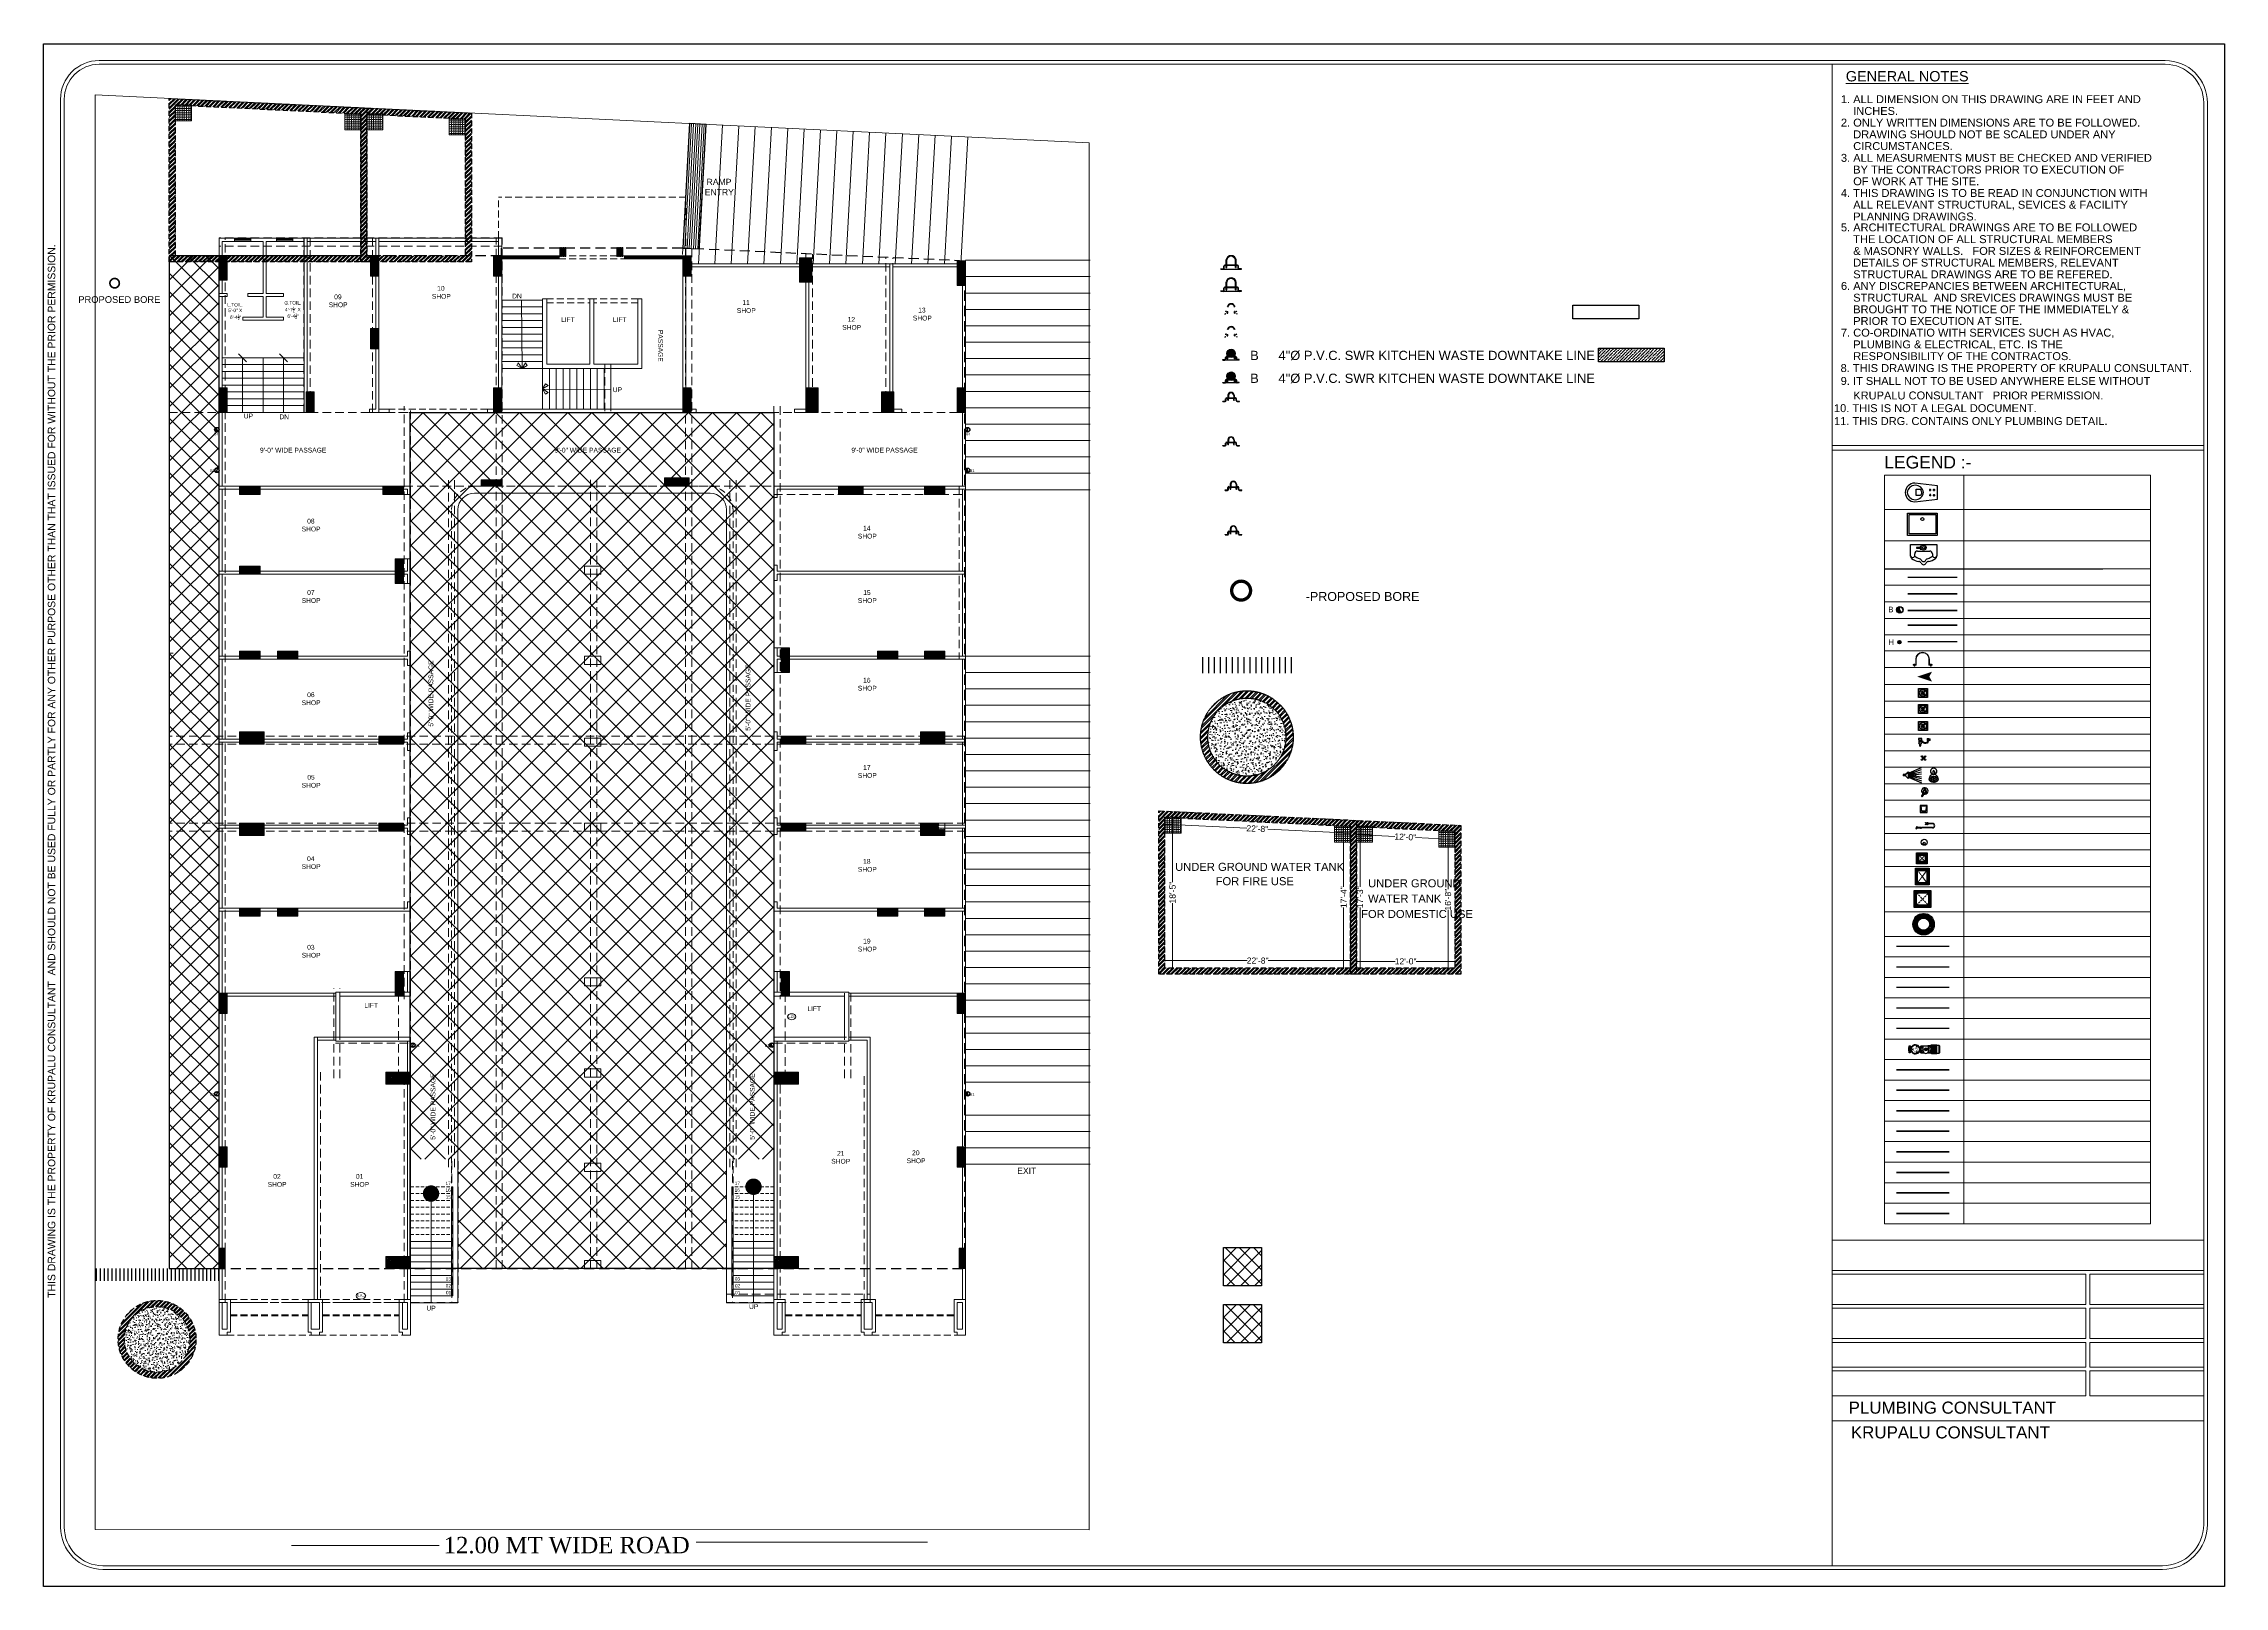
# Model space of a CAD drawing. Header units: inches. Extents: x 1807 to 67852, y 1160 to 20242.
# Drawn here: x 4889 to 8084, y 7793 to 10052 of the extents above; entities that cross this region are included whole.
import ezdxf
from ezdxf.enums import TextEntityAlignment as Align

# ---------------------------------------------------------------- set-up
doc = ezdxf.new("R2010")
doc.units = ezdxf.units.IN
doc.header["$MEASUREMENT"] = 0
doc.header["$PDMODE"] = 35
doc.linetypes.add('DASHED', pattern=[0.75, 0.5, -0.25])
doc.linetypes.add('DASHED2', pattern=[0.375, 0.25, -0.125])
doc.layers.get('0').update_dxf_attribs({"lineweight": 20})
for name, color, linetype, lineweight in [('0.75 WATER', 192, 'Continuous', 40), ('02WINDOW & DOTTED', 8, 'Continuous', 20), ('06DIM', 194, 'Continuous', 15), ('1 WATER', 44, 'Continuous', 40), ('1.5 WATER PIPE', 224, 'Continuous', 40), ('12 R.C.C.', 146, 'FENCELINE1', 30), ('18 R.C.C.', 98, 'FENCELINE1', 30), ('2 WATER PIPE', 225, 'Continuous', 40), ('2.5 WATER PIPE', 4, 'Continuous', 40), ('3 WATER PIPE', 3, 'Continuous', 40), ('4 R.C.C.', 6, 'FENCELINE1', 30), ('4 upvc pip', 5, 'Continuous', 30), ('4 upvc pip hatch', 6, 'Continuous', 5), ('4. UPCV', 6, 'Continuous', 30), ('4WATER PIPE', 36, 'Continuous', 40), ('9 R.C.C.', 15, 'FENCELINE1', 30), ('A-HATCH', 252, 'Continuous', 13), ('Bathing', 3, 'Continuous', 30), ('Beam', 8, 'DASHED2', 15), ('BLOCK', 7, 'Continuous', 0), ('COLD WATER', 4, 'Continuous', 30), ('column_01', 7, 'Continuous', 18), ('DOTTED LINE', 1, 'DASHED2', 30), ('Dummy wall', 8, 'Continuous', 18), ('DW TEXT', 7, 'Continuous', 0), ('HATCH', 8, 'Continuous', 0), ('HOT LINE', 1, 'Continuous', 30), ('HOT LINE HATCH', 1, 'Continuous', 5), ('LEGEND', 7, 'Continuous', 15), ('M.H.', 1, 'Continuous', 30), ('Nstair', 8, 'Continuous', 20), ('P_SANITARY FIXTURE', 151, 'Continuous', 5), ('PLUMB', 7, 'Continuous', 15), ('PROJ.', 8, 'DASHED', 20), ('RAIN WATER', 32, 'Continuous', 30), ('SHOP TEXT', 7, 'Continuous', 15), ('STCPL-P-DOMESTIC WATER PIPE', 150, 'DOMESTIC WATER SUPPLY PIPE LINE', 9), ('STCPL-P-U.CLAMP', 7, 'Continuous', 9), ('SUNK', 216, 'Continuous', 30), ('SUNK HTACH', 165, 'Continuous', 15), ('wall', 7, 'Continuous', 20), ('WALLS', 7, 'Continuous', 20)]:
    doc.layers.add(name, color=color, linetype=linetype, lineweight=lineweight)
doc.layers.add('1.75', color=7, linetype='Continuous', lineweight=40, true_color=0x006b19)
doc.layers.add('6 R.C.C.', color=7, linetype='FENCELINE1', lineweight=30, true_color=0x707000)
doc.layers.add('P_DOMESTIC', color=142, linetype='Continuous')
doc.layers.add('STCPL-P-SW_TEXT', color=7, linetype='Continuous')
doc.styles.add('Krupalu', font='arial.ttf', dxfattribs={"height": 8})
doc.styles.add('Krupalu 1', font='arial.ttf')
doc.styles.add('SCALE_48', font='sylfaen.ttf', dxfattribs={"height": 5})
doc.styles.add('SCALE_72', font='sylfaen.ttf', dxfattribs={"height": 9})
doc.linetypes.add('DOMESTIC WATER SUPPLY PIPE LINE', pattern='A,0.5,-0.2,["DWS",Standard,S=0.1,R=0,X=-0.1,Y=-0.05],-0.25', length=0.95)
doc.linetypes.add('FENCELINE1', pattern='A,0.25,-0.1,[133,ltypeshp.shx,S=0.1,R=0,X=-0.1,Y=0],-0.1,1', length=1.45)
doc.dimstyles.new('Krupalu', dxfattribs={"dimtxt": 4, "dimasz": 4, "dimexe": 0, "dimexo": 0, "dimgap": 0.09, "dimtad": 0, "dimtoh": 1, "dimdec": 0, "dimzin": 3, "dimdsep": 46, "dimlunit": 4, "dimtxsty": 'Krupalu', "dimblk": 'DOTSMALL', "dimcen": 0, "dimse1": 1, "dimse2": 1, "dimclrd": 256, "dimclre": 256, "dimclrt": 7, "dimadec": 0, "dimazin": 0, "dimtfac": 1, "dimtdec": 0, "dimtofl": 0, "dimtmove": 1, "dimatfit": 0, "dimldrblk": 'OPEN90', "dimfxl": 1, "dimtolj": 1, "dimtzin": 0, "dimlwd": -1, "dimarcsym": 0})
doc.dimstyles.new('SCALE_48', dxfattribs={"dimtxt": 5, "dimasz": 1, "dimexe": 1.5, "dimexo": 1.5, "dimgap": 0.09, "dimtad": 0, "dimzin": 0, "dimdsep": 46, "dimlunit": 4, "dimtxsty": 'SCALE_48', "dimblk": 'ARCHTICK', "dimcen": 0, "dimdle": 1.5, "dimclrd": 256, "dimclre": 256, "dimclrt": 7, "dimadec": 0, "dimazin": 0, "dimtfac": 1, "dimtofl": 0, "dimtmove": 1, "dimatfit": 0, "dimldrblk": 'ARCHTICK', "dimfxl": 1, "dimtolj": 1, "dimtzin": 0, "dimlwd": -1, "dimlwe": -1, "dimarcsym": 0})
doc.dimstyles.new('scale_72', dxfattribs={"dimtxt": 9, "dimasz": 4, "dimexe": 3, "dimexo": 3, "dimgap": 0.09, "dimtad": 0, "dimzin": 0, "dimdsep": 46, "dimlunit": 4, "dimtxsty": 'SCALE_72', "dimblk": 'ARCHTICK', "dimcen": 0, "dimdle": 3, "dimclrd": 256, "dimclre": 256, "dimclrt": 7, "dimadec": 0, "dimazin": 0, "dimtfac": 1, "dimtofl": 0, "dimtmove": 1, "dimatfit": 0, "dimldrblk": 'DOT', "dimfxl": 1, "dimtolj": 1, "dimtzin": 0, "dimlwd": -1, "dimlwe": -1, "dimarcsym": 0})
pattern_1 = [(45, (0, 3875.8317), (-1.0606601718, 1.0606601718), [])]
pattern_2 = [(45, (6264.17175, 6152.2006), (-0.244510333, 0.244510333), []), (45, (6264.41626, 6152.2006), (-0.244510333, 0.244510333), [0.172894914, -0.086447457])]
pattern_3 = [(135, (7000.19303, 6152.2006), (0.244510333, 0.244510333), []), (135, (6999.94852, 6152.2006), (0.244510333, 0.244510333), [0.172894914, -0.086447457])]
pattern_4 = [(135, (7000.19303, 6086.9742), (0.244510333, 0.244510333), []), (135, (6999.94852, 6086.9742), (0.244510333, 0.244510333), [0.172894914, -0.086447457])]
pattern_5 = [(45, (6264.17175, 6086.9742), (-0.244510333, 0.244510333), []), (45, (6264.41626, 6086.9742), (-0.244510333, 0.244510333), [0.172894914, -0.086447457])]
pattern_6 = [(45, (6260.79114, 6282.40165), (-0.244510333, 0.244510333), []), (45, (6261.03565, 6282.40165), (-0.244510333, 0.244510333), [0.172894914, -0.086447457])]
pattern_7 = [(135, (6996.8124, 6282.40165), (0.244510333, 0.244510333), []), (135, (6996.5679, 6282.40165), (0.244510333, 0.244510333), [0.172894914, -0.086447457])]
pattern_8 = [(135, (6996.8124, 6217.42698), (0.244510333, 0.244510333), []), (135, (6996.5679, 6217.42698), (0.244510333, 0.244510333), [0.172894914, -0.086447457])]
pattern_9 = [(45, (6260.79114, 6217.42698), (-0.244510333, 0.244510333), []), (45, (6261.03565, 6217.42698), (-0.244510333, 0.244510333), [0.172894914, -0.086447457])]

# ---------------------------------------------------------------- blocks, each defined once
blk = doc.blocks.new('_ArchTick')
at = {"color": 0, "linetype": 'ByBlock', "const_width": 0.15}
blk.add_lwpolyline([(-0.5, -0.5), (0.5, 0.5)], dxfattribs=at)
blk = doc.blocks.new('ETRYRY')
at = {"layer": 'HATCH'}
h = blk.add_hatch(dxfattribs=at)
h.set_pattern_fill('ANSI31', color=256, scale=12, style=0)
h.set_pattern_definition(pattern_1)
h.paths.add_polyline_path([(125028.7, -629836.9), (125028.7, -629872.9), (125016.7, -629872.9), (125016.7, -629836.9)])
h = blk.add_hatch(dxfattribs=at)
h.set_pattern_fill('ANSI31', color=256, scale=12, style=0)
h.set_pattern_definition(pattern_1)
h.paths.add_polyline_path([(125238.7, -629836.9), (125238.7, -629866.9), (125250.7, -629866.9), (125250.7, -629836.9)])
h = blk.add_hatch(dxfattribs=at)
h.set_pattern_fill('ANSI31', color=256, scale=12, style=0)
h.set_pattern_definition(pattern_1)
h.paths.add_polyline_path([(125418.7, -629836.9), (125418.7, -629866.9), (125430.7, -629866.9), (125430.7, -629836.9)])
h = blk.add_hatch(dxfattribs=at)
h.set_pattern_fill('ANSI31', color=256, scale=12, style=0)
h.set_pattern_definition(pattern_1)
h.paths.add_polyline_path([(125708.2, -629836.9), (125708.2, -629866.9), (125696.2, -629866.9), (125696.2, -629836.9)])
h = blk.add_hatch(dxfattribs=at)
h.set_pattern_fill('ANSI31', color=256, scale=12, style=0)
h.set_pattern_definition(pattern_1)
h.paths.add_polyline_path([(125867.2, -629839.9), (125867.2, -629875.9), (125885.2, -629875.9), (125885.2, -629839.9)])
h = blk.add_hatch(dxfattribs=at)
h.set_pattern_fill('ANSI31', color=256, scale=12, style=0)
h.set_pattern_definition(pattern_1)
h.paths.add_polyline_path([(126098.2, -629844.4), (126098.2, -629880.4), (126110.2, -629880.4), (126110.2, -629844.4)])
h = blk.add_hatch(dxfattribs=at)
h.set_pattern_fill('ANSI31', color=256, scale=12, style=0)
h.set_pattern_definition(pattern_1)
h.paths.add_polyline_path([(125238.7, -629973.4), (125238.7, -629943.4), (125250.7, -629943.4), (125250.7, -629973.4)])
h = blk.add_hatch(dxfattribs=at)
h.set_pattern_fill('ANSI31', color=256, scale=12, style=0)
h.set_pattern_definition(pattern_1)
h.paths.add_polyline_path([(125028.7, -630066.4), (125028.7, -630030.4), (125016.7, -630030.4), (125016.7, -630066.4)])
h = blk.add_hatch(dxfattribs=at)
h.set_pattern_fill('ANSI31', color=256, scale=12, style=0)
h.set_pattern_definition(pattern_1)
h.paths.add_polyline_path([(125144.2, -630066.4), (125144.2, -630036.4), (125156.2, -630036.4), (125156.2, -630066.4)])
h = blk.add_hatch(dxfattribs=at)
h.set_pattern_fill('ANSI31', color=256, scale=12, style=0)
h.set_pattern_definition(pattern_1)
h.paths.add_polyline_path([(125418.7, -630066.4), (125418.7, -630030.4), (125430.7, -630030.4), (125430.7, -630066.4)])
h = blk.add_hatch(dxfattribs=at)
h.set_pattern_fill('ANSI31', color=256, scale=12, style=0)
h.set_pattern_definition(pattern_1)
h.paths.add_polyline_path([(125708.2, -630066.4), (125708.2, -630030.4), (125696.2, -630030.4), (125696.2, -630066.4)])
h = blk.add_hatch(dxfattribs=at)
h.set_pattern_fill('ANSI31', color=256, scale=12, style=0)
h.set_pattern_definition(pattern_1)
h.paths.add_polyline_path([(125894.2, -630066.4), (125894.2, -630030.4), (125876.2, -630030.4), (125876.2, -630066.4)])
h = blk.add_hatch(dxfattribs=at)
h.set_pattern_fill('ANSI31', color=256, scale=12, style=0)
h.set_pattern_definition(pattern_1)
h.paths.add_polyline_path([(125987.2, -630066.4), (125987.2, -630036.4), (126005.2, -630036.4), (126005.2, -630066.4)])
h = blk.add_hatch(dxfattribs=at)
h.set_pattern_fill('ANSI31', color=256, scale=12, style=0)
h.set_pattern_definition(pattern_1)
h.paths.add_polyline_path([(126098.2, -630066.4), (126098.2, -630030.4), (126110.2, -630030.4), (126110.2, -630066.4)])
h = blk.add_hatch(dxfattribs=at)
h.set_pattern_fill('ANSI31', color=256, scale=12, style=0)
h.set_pattern_definition(pattern_1)
h.paths.add_polyline_path([(125046.7, -630186.4), (125076.7, -630186.4), (125076.7, -630174.4), (125046.7, -630174.4)])
h = blk.add_hatch(dxfattribs=at)
h.set_pattern_fill('ANSI31', color=256, scale=12, style=0)
h.set_pattern_definition(pattern_1)
h.paths.add_polyline_path([(125286.7, -630186.4), (125256.7, -630186.4), (125256.7, -630174.4), (125286.7, -630174.4)])
h = blk.add_hatch(dxfattribs=at)
h.set_pattern_fill('ANSI31', color=256, scale=12, style=0)
h.set_pattern_definition(pattern_1)
h.paths.add_polyline_path([(125430.7, -630165.4), (125400.7, -630165.4), (125400.7, -630174.4), (125430.7, -630174.4)])
h = blk.add_hatch(dxfattribs=at)
h.set_pattern_fill('ANSI31', color=256, scale=12, style=0)
h.set_pattern_definition(pattern_1)
h.paths.add_polyline_path([(125705.2, -630162.4), (125669.2, -630162.4), (125669.2, -630174.4), (125705.2, -630174.4)])
h = blk.add_hatch(dxfattribs=at)
h.set_pattern_fill('ANSI31', color=256, scale=12, style=0)
h.set_pattern_definition(pattern_1)
h.paths.add_polyline_path([(125924.2, -630186.4), (125960.2, -630186.4), (125960.2, -630174.4), (125924.2, -630174.4)])
h = blk.add_hatch(dxfattribs=at)
h.set_pattern_fill('ANSI31', color=256, scale=12, style=0)
h.set_pattern_definition(pattern_1)
h.paths.add_polyline_path([(126080.2, -630186.4), (126050.2, -630186.4), (126050.2, -630174.4), (126080.2, -630174.4)])
h = blk.add_hatch(dxfattribs=at)
h.set_pattern_fill('ANSI31', color=256, scale=12, style=0)
h.set_pattern_definition(pattern_1)
h.paths.add_polyline_path([(125046.7, -630291.4), (125076.7, -630291.4), (125076.7, -630303.4), (125046.7, -630303.4)])
h = blk.add_hatch(dxfattribs=at)
h.set_pattern_fill('ANSI31', color=256, scale=12, style=0)
h.set_pattern_definition(pattern_1)
h.paths.add_polyline_path([(125274.7, -630280.9), (125274.7, -630316.9), (125286.7, -630316.9), (125286.7, -630280.9)])
h = blk.add_hatch(dxfattribs=at)
h.set_pattern_fill('ANSI31', color=256, scale=12, style=0)
h.set_pattern_definition(pattern_1)
h.paths.add_polyline_path([(125046.7, -630415.9), (125076.7, -630415.9), (125076.7, -630427.9), (125046.7, -630427.9)])
h = blk.add_hatch(dxfattribs=at)
h.set_pattern_fill('ANSI31', color=256, scale=12, style=0)
h.set_pattern_definition(pattern_1)
h.paths.add_polyline_path([(125132.2, -630415.9), (125102.2, -630415.9), (125102.2, -630427.9), (125132.2, -630427.9)])
h = blk.add_hatch(dxfattribs=at)
h.set_pattern_fill('ANSI31', color=256, scale=12, style=0)
h.set_pattern_definition(pattern_1)
h.paths.add_polyline_path([(125852.2, -630411.4), (125852.2, -630447.4), (125840.2, -630447.4), (125840.2, -630411.4)])
h = blk.add_hatch(dxfattribs=at)
h.set_pattern_fill('ANSI31', color=256, scale=12, style=0)
h.set_pattern_definition(pattern_1)
h.paths.add_polyline_path([(125981.2, -630415.9), (126011.2, -630415.9), (126011.2, -630427.9), (125981.2, -630427.9)])
h = blk.add_hatch(dxfattribs=at)
h.set_pattern_fill('ANSI31', color=256, scale=12, style=0)
h.set_pattern_definition(pattern_1)
h.paths.add_polyline_path([(126080.2, -630415.9), (126050.2, -630415.9), (126050.2, -630427.9), (126080.2, -630427.9)])
h = blk.add_hatch(dxfattribs=at)
h.set_pattern_fill('ANSI31', color=256, scale=12, style=0)
h.set_pattern_definition(pattern_1)
h.paths.add_polyline_path([(125046.7, -630534.4), (125082.7, -630534.4), (125082.7, -630552.4), (125046.7, -630552.4)])
h = blk.add_hatch(dxfattribs=at)
h.set_pattern_fill('ANSI31', color=256, scale=12, style=0)
h.set_pattern_definition(pattern_1)
h.paths.add_polyline_path([(125286.7, -630540.4), (125250.7, -630540.4), (125250.7, -630552.4), (125286.7, -630552.4)])
h = blk.add_hatch(dxfattribs=at)
h.set_pattern_fill('ANSI31', color=256, scale=12, style=0)
h.set_pattern_definition(pattern_1)
h.paths.add_polyline_path([(125840.2, -630540.4), (125876.2, -630540.4), (125876.2, -630552.4), (125840.2, -630552.4)])
h = blk.add_hatch(dxfattribs=at)
h.set_pattern_fill('ANSI31', color=256, scale=12, style=0)
h.set_pattern_definition(pattern_1)
h.paths.add_polyline_path([(126080.2, -630534.4), (126044.2, -630534.4), (126044.2, -630552.4), (126080.2, -630552.4)])
h = blk.add_hatch(dxfattribs=at)
h.set_pattern_fill('ANSI31', color=256, scale=12, style=0)
h.set_pattern_definition(pattern_1)
h.paths.add_polyline_path([(125046.7, -630685.9), (125082.7, -630685.9), (125082.7, -630667.9), (125046.7, -630667.9)])
h = blk.add_hatch(dxfattribs=at)
h.set_pattern_fill('ANSI31', color=256, scale=12, style=0)
h.set_pattern_definition(pattern_1)
h.paths.add_polyline_path([(125286.7, -630679.9), (125250.7, -630679.9), (125250.7, -630667.9), (125286.7, -630667.9)])
h = blk.add_hatch(dxfattribs=at)
h.set_pattern_fill('ANSI31', color=256, scale=12, style=0)
h.set_pattern_definition(pattern_1)
h.paths.add_polyline_path([(125840.2, -630679.9), (125876.2, -630679.9), (125876.2, -630667.9), (125840.2, -630667.9)])
h = blk.add_hatch(dxfattribs=at)
h.set_pattern_fill('ANSI31', color=256, scale=12, style=0)
h.set_pattern_definition(pattern_1)
h.paths.add_polyline_path([(126080.2, -630685.9), (126044.2, -630685.9), (126044.2, -630667.9), (126080.2, -630667.9)])
h.paths.add_polyline_path([(126080.2, -630667.9), (126080.2, -630676.9), (126071.2, -630676.9), (126071.2, -630667.9)], flags=16)
h = blk.add_hatch(dxfattribs=at)
h.set_pattern_fill('ANSI31', color=256, scale=12, style=0)
h.set_pattern_definition(pattern_1)
edge = h.paths.add_edge_path()
edge.add_line((126071.2, -630676.9), (126080.2, -630667.9))
h = blk.add_hatch(dxfattribs=at)
h.set_pattern_fill('ANSI31', color=256, scale=12, style=0)
h.set_pattern_definition(pattern_1)
edge = h.paths.add_edge_path()
edge.add_line((126071.2, -630676.9), (126080.2, -630667.9))
h = blk.add_hatch(dxfattribs=at)
h.set_pattern_fill('ANSI31', color=256, scale=12, style=0)
h.set_pattern_definition(pattern_1)
edge = h.paths.add_edge_path()
edge.add_line((126071.2, -630667.9), (126080.2, -630676.9))
h = blk.add_hatch(dxfattribs=at)
h.set_pattern_fill('ANSI31', color=256, scale=12, style=0)
h.set_pattern_definition(pattern_1)
h.paths.add_polyline_path([(125046.7, -630804.4), (125076.7, -630804.4), (125076.7, -630792.4), (125046.7, -630792.4)])
h = blk.add_hatch(dxfattribs=at)
h.set_pattern_fill('ANSI31', color=256, scale=12, style=0)
h.set_pattern_definition(pattern_1)
h.paths.add_polyline_path([(125132.2, -630804.4), (125102.2, -630804.4), (125102.2, -630792.4), (125132.2, -630792.4)])
h = blk.add_hatch(dxfattribs=at)
h.set_pattern_fill('ANSI31', color=256, scale=12, style=0)
h.set_pattern_definition(pattern_1)
h.paths.add_polyline_path([(125981.2, -630804.4), (126011.2, -630804.4), (126011.2, -630792.4), (125981.2, -630792.4)])
h = blk.add_hatch(dxfattribs=at)
h.set_pattern_fill('ANSI31', color=256, scale=12, style=0)
h.set_pattern_definition(pattern_1)
h.paths.add_polyline_path([(126080.2, -630804.4), (126050.2, -630804.4), (126050.2, -630792.4), (126080.2, -630792.4)])
h = blk.add_hatch(dxfattribs=at)
h.set_pattern_fill('ANSI31', color=256, scale=12, style=0)
h.set_pattern_definition(pattern_1)
h.paths.add_polyline_path([(125274.7, -630921.4), (125274.7, -630885.4), (125286.7, -630885.4), (125286.7, -630921.4)])
h = blk.add_hatch(dxfattribs=at)
h.set_pattern_fill('ANSI31', color=256, scale=12, style=0)
h.set_pattern_definition(pattern_1)
h.paths.add_polyline_path([(125852.2, -630921.4), (125852.2, -630885.4), (125840.2, -630885.4), (125840.2, -630921.4)])
h = blk.add_hatch(dxfattribs=at)
h.set_pattern_fill('ANSI31', color=256, scale=12, style=0)
h.set_pattern_definition(pattern_1)
h.paths.add_polyline_path([(125028.7, -630916.9), (125028.7, -630946.9), (125016.7, -630946.9), (125016.7, -630916.9)])
h = blk.add_hatch(dxfattribs=at)
h.set_pattern_fill('ANSI31', color=256, scale=12, style=0)
h.set_pattern_definition(pattern_1)
h.paths.add_polyline_path([(126098.2, -630916.9), (126098.2, -630946.9), (126110.2, -630946.9), (126110.2, -630916.9)])
h = blk.add_hatch(dxfattribs=at)
h.set_pattern_fill('ANSI31', color=256, scale=12, style=0)
h.set_pattern_definition(pattern_1)
h.paths.add_polyline_path([(125297.2, -631032.4), (125261.2, -631032.4), (125261.2, -631050.4), (125297.2, -631050.4)])
h = blk.add_hatch(dxfattribs=at)
h.set_pattern_fill('ANSI31', color=256, scale=12, style=0)
h.set_pattern_definition(pattern_1)
h.paths.add_polyline_path([(125829.7, -631032.4), (125865.7, -631032.4), (125865.7, -631050.4), (125829.7, -631050.4)])
h = blk.add_hatch(dxfattribs=at)
h.set_pattern_fill('ANSI31', color=256, scale=12, style=0)
h.set_pattern_definition(pattern_1)
h.paths.add_polyline_path([(125028.7, -631141.9), (125028.7, -631171.9), (125016.7, -631171.9), (125016.7, -631141.9)])
h = blk.add_hatch(dxfattribs=at)
h.set_pattern_fill('ANSI31', color=256, scale=12, style=0)
h.set_pattern_definition(pattern_1)
h.paths.add_polyline_path([(126098.2, -631141.9), (126098.2, -631171.9), (126110.2, -631171.9), (126110.2, -631141.9)])
h = blk.add_hatch(dxfattribs=at)
h.set_pattern_fill('ANSI31', color=256, scale=12, style=0)
h.set_pattern_definition(pattern_1)
h.paths.add_polyline_path([(125025.7, -631320.4), (125025.7, -631290.4), (125016.7, -631290.4), (125016.7, -631320.4)])
h = blk.add_hatch(dxfattribs=at)
h.set_pattern_fill('ANSI31', color=256, scale=12, style=0)
h.set_pattern_definition(pattern_1)
h.paths.add_polyline_path([(126110.2, -631320.4), (126110.2, -631290.4), (126101.2, -631290.4), (126101.2, -631320.4)])
h = blk.add_hatch(dxfattribs=at)
h.set_pattern_fill('ANSI31', color=256, scale=12, style=0)
h.set_pattern_definition(pattern_1)
h.paths.add_polyline_path([(125297.2, -631302.4), (125261.2, -631302.4), (125261.2, -631320.4), (125297.2, -631320.4)])
h = blk.add_hatch(dxfattribs=at)
h.set_pattern_fill('ANSI31', color=256, scale=12, style=0)
h.set_pattern_definition(pattern_1)
h.paths.add_polyline_path([(125829.7, -631302.4), (125865.7, -631302.4), (125865.7, -631320.4), (125829.7, -631320.4)])
at = {"layer": 'column_01'}
for points in [[(125028.7, -629836.9), (125028.7, -629872.9), (125016.7, -629872.9), (125016.7, -629836.9)], [(125238.7, -629836.9), (125238.7, -629866.9), (125250.7, -629866.9), (125250.7, -629836.9)], [(125418.7, -629836.9), (125418.7, -629866.9), (125430.7, -629866.9), (125430.7, -629836.9)], [(125708.2, -629836.9), (125708.2, -629866.9), (125696.2, -629866.9), (125696.2, -629836.9)], [(125867.2, -629839.9), (125867.2, -629875.9), (125885.2, -629875.9), (125885.2, -629839.9)], [(126098.2, -629844.4), (126098.2, -629880.4), (126110.2, -629880.4), (126110.2, -629844.4)], [(125238.7, -629973.4), (125238.7, -629943.4), (125250.7, -629943.4), (125250.7, -629973.4)], [(125028.7, -630066.4), (125028.7, -630030.4), (125016.7, -630030.4), (125016.7, -630066.4)], [(125144.2, -630066.4), (125144.2, -630036.4), (125156.2, -630036.4), (125156.2, -630066.4)], [(125418.7, -630066.4), (125418.7, -630030.4), (125430.7, -630030.4), (125430.7, -630066.4)], [(125708.2, -630066.4), (125708.2, -630030.4), (125696.2, -630030.4), (125696.2, -630066.4)], [(125894.2, -630066.4), (125894.2, -630030.4), (125876.2, -630030.4), (125876.2, -630066.4)], [(125987.2, -630066.4), (125987.2, -630036.4), (126005.2, -630036.4), (126005.2, -630066.4)], [(126098.2, -630066.4), (126098.2, -630030.4), (126110.2, -630030.4), (126110.2, -630066.4)], [(125046.7, -630186.4), (125076.7, -630186.4), (125076.7, -630174.4), (125046.7, -630174.4)], [(125286.7, -630186.4), (125256.7, -630186.4), (125256.7, -630174.4), (125286.7, -630174.4)], [(125430.7, -630165.4), (125400.7, -630165.4), (125400.7, -630174.4), (125430.7, -630174.4)], [(125705.2, -630162.4), (125669.2, -630162.4), (125669.2, -630174.4), (125705.2, -630174.4)], [(125924.2, -630186.4), (125960.2, -630186.4), (125960.2, -630174.4), (125924.2, -630174.4)], [(126080.2, -630186.4), (126050.2, -630186.4), (126050.2, -630174.4), (126080.2, -630174.4)], [(125046.7, -630291.4), (125076.7, -630291.4), (125076.7, -630303.4), (125046.7, -630303.4)], [(125274.7, -630280.9), (125274.7, -630316.9), (125286.7, -630316.9), (125286.7, -630280.9)], [(125046.7, -630415.9), (125076.7, -630415.9), (125076.7, -630427.9), (125046.7, -630427.9)], [(125132.2, -630415.9), (125102.2, -630415.9), (125102.2, -630427.9), (125132.2, -630427.9)], [(125852.2, -630411.4), (125852.2, -630447.4), (125840.2, -630447.4), (125840.2, -630411.4)], [(125981.2, -630415.9), (126011.2, -630415.9), (126011.2, -630427.9), (125981.2, -630427.9)], [(126080.2, -630415.9), (126050.2, -630415.9), (126050.2, -630427.9), (126080.2, -630427.9)], [(125046.7, -630534.4), (125082.7, -630534.4), (125082.7, -630552.4), (125046.7, -630552.4)], [(125286.7, -630540.4), (125250.7, -630540.4), (125250.7, -630552.4), (125286.7, -630552.4)], [(125840.2, -630540.4), (125876.2, -630540.4), (125876.2, -630552.4), (125840.2, -630552.4)], [(126080.2, -630534.4), (126044.2, -630534.4), (126044.2, -630552.4), (126080.2, -630552.4)], [(125046.7, -630685.9), (125082.7, -630685.9), (125082.7, -630667.9), (125046.7, -630667.9)], [(125286.7, -630679.9), (125250.7, -630679.9), (125250.7, -630667.9), (125286.7, -630667.9)], [(125840.2, -630679.9), (125876.2, -630679.9), (125876.2, -630667.9), (125840.2, -630667.9)], [(126080.2, -630685.9), (126044.2, -630685.9), (126044.2, -630667.9), (126080.2, -630667.9)], [(125046.7, -630804.4), (125076.7, -630804.4), (125076.7, -630792.4), (125046.7, -630792.4)], [(125132.2, -630804.4), (125102.2, -630804.4), (125102.2, -630792.4), (125132.2, -630792.4)], [(125981.2, -630804.4), (126011.2, -630804.4), (126011.2, -630792.4), (125981.2, -630792.4)], [(126080.2, -630804.4), (126050.2, -630804.4), (126050.2, -630792.4), (126080.2, -630792.4)], [(125274.7, -630921.4), (125274.7, -630885.4), (125286.7, -630885.4), (125286.7, -630921.4)], [(125852.2, -630921.4), (125852.2, -630885.4), (125840.2, -630885.4), (125840.2, -630921.4)], [(125028.7, -630916.9), (125028.7, -630946.9), (125016.7, -630946.9), (125016.7, -630916.9)], [(126098.2, -630916.9), (126098.2, -630946.9), (126110.2, -630946.9), (126110.2, -630916.9)], [(125297.2, -631032.4), (125261.2, -631032.4), (125261.2, -631050.4), (125297.2, -631050.4)], [(125829.7, -631032.4), (125865.7, -631032.4), (125865.7, -631050.4), (125829.7, -631050.4)], [(125028.7, -631141.9), (125028.7, -631171.9), (125016.7, -631171.9), (125016.7, -631141.9)], [(126098.2, -631141.9), (126098.2, -631171.9), (126110.2, -631171.9), (126110.2, -631141.9)], [(125025.7, -631320.4), (125025.7, -631290.4), (125016.7, -631290.4), (125016.7, -631320.4)], [(126110.2, -631320.4), (126110.2, -631290.4), (126101.2, -631290.4), (126101.2, -631320.4)], [(125297.2, -631302.4), (125261.2, -631302.4), (125261.2, -631320.4), (125297.2, -631320.4)], [(125829.7, -631302.4), (125865.7, -631302.4), (125865.7, -631320.4), (125829.7, -631320.4)]]:
    blk.add_lwpolyline(points, close=True, dxfattribs=at)
blk = doc.blocks.new('MMKKJ')
at = {"layer": 'Bathing'}
for centre, radius in [((30550.1, -6434.3), 1.69), ((30550.1, -6434.9), 0.608)]:
    blk.add_circle(centre, radius, dxfattribs=at)
blk = doc.blocks.new('SDHGFH')
at = {"layer": 'HATCH'}
h = blk.add_hatch(dxfattribs=at)
h.set_pattern_fill('ANSI32', color=256, scale=4, style=0)
h.paths.add_polyline_path([(60723, -3901.4), (60702, -3901.4), (60702, -3922.4), (60723, -3922.4)])
h.paths.add_polyline_path([(60718.5, -3905.9), (60718.5, -3917.9), (60706.5, -3917.9), (60706.5, -3905.9)], flags=16)
at = {"layer": 'HATCH', "linetype": 'DASHED2'}
for p, q in [((60718.5, -3917.9), (60706.5, -3905.9)), ((60706.5, -3917.9), (60718.5, -3905.9))]:
    blk.add_line(p, q, dxfattribs=at)
at = {"layer": 'M.H.'}
for points in [[(60702, -3901.4), (60723, -3901.4), (60723, -3922.4), (60702, -3922.4)], [(60706.5, -3905.9), (60718.5, -3905.9), (60718.5, -3917.9), (60706.5, -3917.9)]]:
    blk.add_lwpolyline(points, close=True, dxfattribs=at)
blk = doc.blocks.new('fuy')
at = {"layer": 'COLD WATER'}
blk.add_hatch(color=256, dxfattribs=at).paths.add_polyline_path([(11218.8, 91113.8, 1), (11218.8, 91116.3, 1)])
for p, q in [((11216.7, 91128.9), (11215.8, 91130.1)), ((11219.4, 91131.3), (11217.2, 91131.3)), ((11221, 91128.9), (11221.8, 91130.1)), ((11214.7, 91102.6), (11214.7, 91104.5)), ((11214.7, 91104.5), (11222.9, 91104.5)), ((11215.3, 91119.5), (11215.3, 91116.5)), ((11215.3, 91119.5), (11222.1, 91119.5)), ((11215.3, 91113.5), (11215.3, 91109.5)), ((11216.6, 91121.3), (11215.5, 91119.5)), ((11220.8, 91121.2), (11222.1, 91119.5)), ((11222.1, 91119.5), (11222.1, 91113)), ((11222.1, 91109.5), (11222.1, 91113)), ((11222.9, 91104.5), (11222.9, 91102.6)), ((11222.9, 91102.6), (11214.7, 91102.6))]:
    blk.add_line(p, q, dxfattribs=at)
for points in [[(11222.2, 91131), (11222.2, 91130.1), (11215.5, 91130.1), (11215.5, 91131)], [(11217.2, 91131), (11217.2, 91131.3), (11220.4, 91131.3), (11220.4, 91131)]]:
    blk.add_lwpolyline(points, close=True, dxfattribs=at)
for points in [[(11214.9, 91109.5), (11214.9, 91110.1), (11215.3, 91110.1)], [(11222.7, 91104.5), (11222.7, 91109.5), (11214.9, 91109.5), (11214.9, 91104.5)], [(11222.7, 91109.5), (11222.7, 91110.2), (11222.1, 91110.2)], [(11222.9, 91102.6), (11222.2, 91101.8), (11215.4, 91101.8), (11214.7, 91102.6)]]:
    blk.add_lwpolyline(points, dxfattribs=at)
blk.add_circle((11218.8, 91115), 1.22, dxfattribs=at)
for start, end in [(163.622, 16.378), (16.378, 163.622)]:
    blk.add_arc((11218.8, 91125.1), 4.4, start, end, dxfattribs=at)
at = {"layer": 'HATCH'}
for p, q in [((11217.1, 91129.1), (11217.1, 91130.1)), ((11218.8, 91130.1), (11218.8, 91129.2)), ((11220.6, 91130.1), (11220.6, 91129.1)), ((11215.5, 91109.5), (11215.5, 91104.5)), ((11215.9, 91119.5), (11215.9, 91117.2)), ((11216.4, 91119), (11215.9, 91119.5)), ((11215.9, 91112.9), (11215.9, 91110.4)), ((11216.4, 91110.9), (11215.9, 91110.4)), ((11215.9, 91110.4), (11217.9, 91110.4)), ((11216, 91109.5), (11216, 91104.5)), ((11216.4, 91117.4), (11216.4, 91119)), ((11216.4, 91119), (11217.9, 91119)), ((11216.4, 91112.6), (11216.4, 91110.9)), ((11216.4, 91110.9), (11217.9, 91110.9)), ((11216.5, 91109.5), (11216.5, 91104.5)), ((11216.6, 91119.8), (11216.6, 91121.3)), ((11217, 91109.5), (11217, 91104.5)), ((11217.5, 91109.5), (11217.5, 91104.5)), ((11217.9, 91119.5), (11217.9, 91117.8)), ((11217.9, 91110.4), (11217.9, 91112.3)), ((11218, 91109.5), (11218, 91104.5)), ((11218.5, 91109.5), (11218.5, 91104.5)), ((11219, 91109.5), (11219, 91109)), ((11219, 91105.8), (11219, 91104.5)), ((11219.3, 91109), (11219.3, 91105.8)), ((11219.5, 91109.5), (11219.5, 91109)), ((11219.5, 91105.8), (11219.5, 91104.5)), ((11219.8, 91119.5), (11219.8, 91117.8)), ((11221.2, 91119), (11219.8, 91119)), ((11219.8, 91110.4), (11219.8, 91112.3)), ((11221.2, 91110.9), (11219.8, 91110.9)), ((11221.7, 91110.4), (11219.8, 91110.4)), ((11220, 91109.5), (11220, 91109)), ((11220.6, 91108.4), (11220, 91108.5)), ((11220.6, 91106.5), (11220, 91106.5)), ((11220, 91105.8), (11220, 91104.5)), ((11220.5, 91109.5), (11220.5, 91109)), ((11220.5, 91105.8), (11220.5, 91104.5)), ((11220.8, 91119.8), (11220.8, 91121.2)), ((11221, 91109.5), (11221, 91109)), ((11221, 91105.8), (11221, 91104.5)), ((11221.2, 91119), (11221.7, 91119.5)), ((11221.2, 91117.6), (11221.2, 91119)), ((11221.2, 91112.5), (11221.2, 91110.9)), ((11221.2, 91110.9), (11221.7, 91110.4)), ((11221.5, 91109.5), (11221.5, 91109)), ((11221.5, 91105.8), (11221.5, 91104.5)), ((11221.7, 91112.5), (11221.7, 91110.4)), ((11222, 91109.5), (11222, 91109)), ((11222, 91105.8), (11222, 91104.5))]:
    blk.add_line(p, q, dxfattribs=at)
for points in [[(11219.6, 91128.6, -0.312452), (11219.6, 91128.6, -0.02483), (11219.6, 91128.5, -0.312452), (11219.6, 91128.4, 0.242394), (11218.8, 91127.6, -0.312452), (11218.7, 91127.6, -0.02483), (11218.6, 91127.6, -0.312452), (11218.6, 91127.6, 0.242394), (11217.8, 91128.4, -0.312452), (11217.8, 91128.5, -0.02483), (11217.8, 91128.6, -0.312452), (11217.8, 91128.6, 0.242394), (11218.6, 91129.4, -0.312452), (11218.7, 91129.4, -0.02483), (11218.7, 91129.4, -0.312452), (11218.8, 91129.4, 0.242394)], [(11215.4, 91123.9, -0.312452), (11215.4, 91124, -0.02483), (11215.5, 91124.1, -0.312452), (11215.6, 91124, 0.242394), (11216.6, 91123.8, -0.312452), (11216.7, 91123.7, -0.02483), (11216.7, 91123.7, -0.312452), (11216.7, 91123.6, 0.242394), (11216.4, 91122.5, -0.312452), (11216.4, 91122.4, -0.02483), (11216.3, 91122.4, -0.312452), (11216.3, 91122.4, 0.242394), (11215.2, 91122.7, -0.312452), (11215.1, 91122.7, -0.02483), (11215.1, 91122.8, -0.312452), (11215.1, 91122.9, 0.242394)], [(11221.5, 91122.7, -0.312452), (11221.4, 91122.7, -0.02483), (11221.4, 91122.7, -0.312452), (11221.3, 91122.8, 0.242394), (11221.1, 91123.9, -0.312452), (11221, 91123.9, -0.02483), (11221.1, 91124, -0.312452), (11221.2, 91124, 0.242394), (11222.2, 91124.3, -0.312452), (11222.3, 91124.3, -0.02483), (11222.4, 91124.3, -0.312452), (11222.4, 91124.2, 0.242394), (11222.7, 91123.1, -0.312452), (11222.7, 91123.1, -0.02483), (11222.7, 91123, -0.312452), (11222.6, 91123, 0.242394)]]:
    blk.add_lwpolyline(points, format="xyb", close=True, dxfattribs=at)
for points in [[(11216.6, 91119.5), (11216.6, 91119.8), (11216, 91119.8), (11216, 91119.5)], [(11217.9, 91119.5), (11217.9, 91119.8), (11217.3, 91119.8), (11217.3, 91119.5)], [(11222.7, 91109), (11222.7, 91105.8), (11218.5, 91105.8), (11218.5, 91109)], [(11219.9, 91119.5), (11219.9, 91119.8), (11219.3, 91119.8), (11219.3, 91119.5)], [(11220.8, 91119.5), (11220.8, 91119.8), (11221.4, 91119.8), (11221.4, 91119.5)], [(11222.2, 91108.2), (11222.2, 91106.7), (11221.1, 91106.7), (11221.1, 91108.2)]]:
    blk.add_lwpolyline(points, close=True, dxfattribs=at)
for points in [[(11219.1, 91109.5), (11219.1, 91110.1), (11218.2, 91110.1), (11218.2, 91109.5)], [(11220.9, 91108.8), (11220.4, 91108.8), (11220, 91108.5), (11220, 91106.5), (11220.3, 91106.1), (11220.9, 91106.1)], [(11222.7, 91108.4), (11222.2, 91108.8), (11220.9, 91108.8), (11220.6, 91108.4), (11220.6, 91106.5), (11220.9, 91106.1), (11222.3, 91106.1), (11222.7, 91106.5)], [(11221.7, 91119.5), (11221.7, 91117.6)]]:
    blk.add_lwpolyline(points, dxfattribs=at)
at = {"layer": 'HATCH', "ltscale": 0.5}
blk.add_circle((11218.8, 91115), 1.42, dxfattribs=at)
at = {"layer": 'HATCH'}
for centre, radius, start, end in [((11218.8, 91125.1), 3.84, 98.3877, 206.3338), ((11218.8, 91125.1), 3.84, 18.8429, 85.7501), ((11218.8, 91125.1), 3.84, 338.9714, 18.8429), ((11218.8, 91125.1), 3.84, 218.9714, 326.3338), ((11218.8, 91115), 2.88, 63.9382, 116.0618), ((11218.8, 91115), 2.88, 243.9382, 296.0618)]:
    blk.add_arc(centre, radius, start, end, dxfattribs=at)
at = {"layer": 'HOT LINE'}
for p, q in [((11217.4, 91117.6), (11221.8, 91117.6)), ((11217.4, 91112.5), (11221.8, 91112.5)), ((11221.8, 91112.5), (11221.8, 91117.6))]:
    blk.add_line(p, q, dxfattribs=at)
blk.add_arc((11217.4, 91115), 2.58, 90, 270, dxfattribs=at)
at = {"layer": 'LEGEND', "style": 'Krupalu 1'}
blk.add_text('G', height=4, dxfattribs=at).set_placement((11218.6, 91123.2), align=Align.CENTER)
blk = doc.blocks.new('GDFHJHUKU')
at = {"layer": 'HATCH'}
h = blk.add_hatch(dxfattribs=at)
h.set_pattern_fill('ANSI32', color=256, scale=4, style=0)
h.paths.add_polyline_path([(60715.7, -3842.5), (60688.7, -3842.5), (60688.7, -3875.5), (60715.7, -3875.5)])
h.paths.add_polyline_path([(60711.2, -3871), (60693.2, -3871), (60693.2, -3847), (60711.2, -3847)], flags=16)
at = {"layer": 'HATCH', "linetype": 'DASHED2', "ltscale": 3}
for p, q in [((60693.2, -3847), (60711.2, -3871)), ((60693.2, -3871), (60711.2, -3847))]:
    blk.add_line(p, q, dxfattribs=at)
at = {"layer": 'M.H.'}
for points in [[(60688.7, -3842.5), (60715.7, -3842.5), (60715.7, -3875.5), (60688.7, -3875.5)], [(60693.2, -3847), (60711.2, -3847), (60711.2, -3871), (60693.2, -3871)]]:
    blk.add_lwpolyline(points, close=True, dxfattribs=at)
blk = doc.blocks.new('ASDFDSF')
at = {"layer": 'HATCH'}
h = blk.add_hatch(dxfattribs=at)
h.set_pattern_fill('ANSI32', color=256, scale=4, style=0)
h.paths.add_polyline_path([(60739.9, -3794.5), (60706.9, -3794.5), (60706.9, -3827.5), (60739.9, -3827.5)])
h.paths.add_polyline_path([(60735.4, -3799), (60735.4, -3823), (60711.4, -3823), (60711.4, -3799)], flags=16)
at = {"layer": 'HATCH', "linetype": 'DASHED2', "ltscale": 15}
for p, q in [((60711.4, -3799), (60735.4, -3823)), ((60711.4, -3823), (60735.4, -3799))]:
    blk.add_line(p, q, dxfattribs=at)
at = {"layer": 'M.H.'}
for points in [[(60706.9, -3794.5), (60739.9, -3794.5), (60739.9, -3827.5), (60706.9, -3827.5)], [(60711.4, -3799), (60735.4, -3799), (60735.4, -3823), (60711.4, -3823)]]:
    blk.add_lwpolyline(points, close=True, dxfattribs=at)
blk = doc.blocks.new('DFGHERA')
at = {"layer": 'HATCH'}
h = blk.add_hatch(dxfattribs=at)
h.set_pattern_fill('ANSI32', color=256, scale=8, angle=90, style=0)
h.paths.add_polyline_path([(60596.9, -3942.1, 1), (60638.9, -3942.1, 1)])
h.paths.add_polyline_path([(60629.9, -3942.1, 1), (60605.9, -3942.1, 1)], flags=16)
at = {"layer": 'M.H.'}
for radius in [21, 12]:
    blk.add_circle((60617.9, -3942.1), radius, dxfattribs=at)
blk = doc.blocks.new('Shower')
at = {"layer": 'Bathing'}
h = blk.add_hatch(color=256, dxfattribs=at)
h.paths.add_polyline_path([(60267.4, -3620.4), (60268.7, -3620.4), (60268.7, -3618.6), (60267.4, -3618.6)])
h.paths.add_polyline_path([(60270.2, -3623.6), (60270.7, -3622.8), (60265.3, -3622.8), (60266.1, -3623.6)])
at = {"layer": 'Bathing', "ltscale": 3}
for p, q in [((60266.1, -3623.6), (60261.5, -3634)), ((60266.8, -3623.6), (60263.2, -3634)), ((60267.4, -3623.6), (60265.2, -3634)), ((60267.4, -3620.4), (60265.3, -3622.8)), ((60265.3, -3622.8), (60266.1, -3623.6)), ((60270.7, -3622.8), (60265.3, -3622.8)), ((60266.1, -3623.6), (60270.2, -3623.6)), ((60268, -3623.6), (60266.8, -3634)), ((60267.4, -3620.4), (60267.4, -3618.6)), ((60268.7, -3618.6), (60267.4, -3618.6)), ((60268.7, -3618.6), (60267.4, -3618.6)), ((60268.7, -3620.4), (60267.4, -3620.4)), ((60268.7, -3620.4), (60267.4, -3620.4)), ((60268, -3623.6), (60269.3, -3634)), ((60268.7, -3620.4), (60268.7, -3618.6)), ((60268.7, -3620.4), (60270.7, -3622.8)), ((60268.7, -3623.6), (60270.9, -3634)), ((60269.3, -3623.6), (60272.9, -3634)), ((60269.9, -3623.6), (60274.6, -3634)), ((60270.2, -3623.6), (60270.7, -3622.8))]:
    blk.add_line(p, q, dxfattribs=at)
for points in [[(60267.4, -3620.4), (60265.3, -3622.8)], [(60270.7, -3622.8), (60268.7, -3620.4)]]:
    blk.add_lwpolyline(points, dxfattribs=at)
blk.add_circle((60268, -3627), 1.78, dxfattribs=at)
blk = doc.blocks.new('JGHVB')
at = {"layer": 'Bathing'}
for p, q in [((30486.1, -6376), (30485.2, -6375.9)), ((30486.2, -6375.7), (30485.3, -6375.5)), ((30485.7, -6377.9), (30485.7, -6375.9)), ((30486.1, -6376.7), (30485.7, -6376.7)), ((30485.7, -6378.7), (30485.7, -6377.9)), ((30486.1, -6377.9), (30485.7, -6377.9)), ((30486.1, -6377.9), (30485.7, -6377.9)), ((30485.7, -6377.9), (30485.7, -6377.9)), ((30486, -6378.9), (30485.7, -6378.9)), ((30485.7, -6378.9), (30485.7, -6379.3)), ((30486, -6379.3), (30485.7, -6379.3)), ((30485.8, -6386.7, -7.7), (30485.8, -6379.3)), ((30486, -6377.9), (30486, -6377.9)), ((30486, -6378.9), (30486, -6379.3)), ((30486, -6386.7, -7.7), (30486, -6379.3)), ((30486.1, -6377.9), (30486.1, -6376)), ((30486.1, -6378.7), (30486.1, -6377.9)), ((30486.2, -6375.8), (30486.7, -6376.4)), ((30486.2, -6376), (30486.7, -6376.5)), ((30488.3, -6382.4), (30488.5, -6382.6)), ((30488.5, -6382.8), (30488.3, -6383.1)), ((30488.4, -6382.2), (30488.6, -6382.5)), ((30488.6, -6383), (30488.4, -6383.2)), ((30488.5, -6383.3), (30488.5, -6383.6)), ((30488.5, -6383.3), (30488.6, -6383.3)), ((30488.5, -6383.6), (30488.7, -6383.6, 0)), ((30488.6, -6383), (30488.6, -6383.5)), ((30488.9, -6383.5), (30488.6, -6383.5)), ((30488.6, -6386.7, -3.8), (30488.6, -6383.6, -0.6)), ((30488.6, -6386.7, -3.2), (30488.6, -6383.6, 0)), ((30488.6, -6386.7, -3.2), (30488.6, -6383.6, 0)), ((30489, -6383.6), (30488.7, -6383.6, 0)), ((30488.8, -6386.7, -3.8), (30488.8, -6383.6, -0.6)), ((30488.8, -6386.7, -3.2), (30488.8, -6383.6, 0)), ((30488.8, -6386.7, -3.2), (30488.8, -6383.6, 0)), ((30489.1, -6382.2), (30488.9, -6382.5)), ((30488.9, -6383), (30489.1, -6383.2)), ((30488.9, -6383), (30488.9, -6383.5)), ((30489, -6383.3), (30488.9, -6383.3)), ((30489.2, -6382.4), (30489, -6382.6)), ((30489, -6382.8), (30489.2, -6383.1)), ((30489, -6383.3), (30489, -6383.6))]:
    blk.add_line(p, q, dxfattribs=at)
for centre, radius in [((30488.2, -6382.2), 0.212), ((30488.2, -6383.3), 0.212), ((30488.7, -6382.7), 0.295), ((30488.7, -6382.7), 0.197), ((30489.3, -6382.2), 0.212), ((30489.3, -6383.3), 0.212)]:
    blk.add_circle(centre, radius, dxfattribs=at)
for centre, radius, start, end in [((30486.6, -6378.6), 0.857, 181.595, 199.5098), ((30485.2, -6378.6), 0.857, 340.4902, 358.405), ((30486.7, -6376.4), 0.0415, 210.3898, 54.0616), ((30487.3, -6386.6, -7.7), 1.53, 180.3537, 359.6463), ((30487.3, -6386.6, -7.7), 1.33, 180.3537, 359.6463)]:
    blk.add_arc(centre, radius, start, end, dxfattribs=at)
at = {"layer": 'Bathing', "extrusion": (0, 0, -1)}
blk.add_ellipse((30485.3, -6375.7), major_axis=(-0.034, -0.175), ratio=0.332332, dxfattribs=at)
blk.add_ellipse((30486.2, -6375.9), major_axis=(-0.034, -0.175), ratio=0.332332, start_param=3.141593, end_param=6.283185, dxfattribs=at)
blk = doc.blocks.new('XDGHFT')
at = {"layer": 'Bathing'}
for points in [[(89073.5, -117352.4), (89076.7, -117352.4), (89076.7, -117355.6), (89073.5, -117355.6)], [(89073.7, -117352.6), (89076.4, -117352.6), (89076.1, -117354.9), (89074.1, -117354.9)], [(89074.4, -117354.9), (89075.8, -117354.9), (89075.8, -117355.5), (89074.4, -117355.5)]]:
    blk.add_lwpolyline(points, close=True, dxfattribs=at)
blk = doc.blocks.new('FUCYHG')
at = {"layer": 'Bathing'}
h = blk.add_hatch(dxfattribs=at)
h.set_pattern_fill('HEX', color=256, scale=3, style=0)
edge = h.paths.add_edge_path()
edge.add_ellipse((29933.4, -6321.4), major_axis=(-3, 0), ratio=0.700037, start_angle=0, end_angle=360)
for p, q in [((29932.9, -6316.1), (29932.9, -6318.2)), ((29932.9, -6319.3), (29932.9, -6319.4)), ((29933.9, -6316.1), (29933.9, -6318.2)), ((29933.9, -6319.3), (29933.9, -6319.4))]:
    blk.add_line(p, q, dxfattribs=at)
for centre, radius, start, end in [((29933.3, -6321.1), 2.94, 88.6475, 185.1729), ((29933.4, -6316.1), 2.1, 284.4775, 255.5225), ((29933.4, -6316.1), 0.525, 0, 180), ((29933.4, -6316.1), 2.1, 268.4215, 271.5785), ((29933.5, -6321.1), 2.94, 354.8271, 91.3525)]:
    blk.add_arc(centre, radius, start, end, dxfattribs=at)
blk.add_ellipse((29933.4, -6321.4), major_axis=(-3, 0), ratio=0.700037, dxfattribs=at)
blk = doc.blocks.new('JHG')
at = {"layer": 'Bathing'}
for p, q in [((29920.7, -6361.2), (29919.1, -6363.6)), ((29919.8, -6364), (29921.4, -6361.6))]:
    blk.add_line(p, q, dxfattribs=at)
blk.add_circle((29921.4, -6358.9), 0.327, dxfattribs=at)
for centre, radius, start, end in [((29919.5, -6363.8), 0.398, 146.7828, 326.7828), ((29921.4, -6360.3), 2.19, 253.9956, 232.9417), ((29921.4, -6360.8), 1.19, 256.4342, 217.1431), ((29921.4, -6360.8), 0.795, 267.1259, 206.5382)]:
    blk.add_arc(centre, radius, start, end, dxfattribs=at)
blk = doc.blocks.new('rwrwq')
at = {"layer": 'Bathing'}
for points in [[(19894.4, -3202.3), (19894.4, -3196.3), (19900.4, -3196.3), (19900.4, -3202.3)], [(19894.6, -3202.1), (19894.6, -3196.6), (19900.1, -3196.6), (19900.1, -3202.1)]]:
    blk.add_lwpolyline(points, close=True, dxfattribs=at)
for centre, radius in [((19897.4, -3199.3), 2.42), ((19895.9, -3197.9), 0.129), ((19897.4, -3198.1), 0.129), ((19897.4, -3198.1), 0.129), ((19898.8, -3197.9), 0.129), ((19895.5, -3199.3), 0.129), ((19895.9, -3200.8), 0.129), ((19896.2, -3199.3), 0.129), ((19896.4, -3198.4), 0.129), ((19896.4, -3200.3), 0.129), ((19896.9, -3199.3), 0.129), ((19896.9, -3198.9), 0.129), ((19896.9, -3199.8), 0.129), ((19897.4, -3198.8), 0.129), ((19897.4, -3198.8), 0.129), ((19897.4, -3199.3), 0.129), ((19897.4, -3199.8), 0.129), ((19897.4, -3199.8), 0.129), ((19897.4, -3200.6), 0.129), ((19897.4, -3200.6), 0.129), ((19897.4, -3201.3), 0.129), ((19897.4, -3201.3), 0.129), ((19897.8, -3198.9), 0.129), ((19897.9, -3199.3), 0.129), ((19897.8, -3199.8), 0.129), ((19898.3, -3198.4), 0.129), ((19898.3, -3200.3), 0.129), ((19898.5, -3199.3), 0.129), ((19898.8, -3200.8), 0.129)]:
    blk.add_circle(centre, radius, dxfattribs=at)
blk = doc.blocks.new('angel cock')
at = {"layer": 'Bathing'}
for p, q in [((60011.32, -3747.04), (60011.54, -3747.26)), ((60011.53, -3747.51), (60011.32, -3747.73)), ((60011.67, -3747.65), (60011.45, -3747.87)), ((60011.46, -3746.9), (60011.68, -3747.12)), ((60012.14, -3746.9), (60011.93, -3747.12)), ((60011.93, -3747.65), (60012.15, -3747.87)), ((60012.28, -3747.04), (60012.07, -3747.26)), ((60012.07, -3747.51), (60012.29, -3747.73))]:
    blk.add_line(p, q, dxfattribs=at)
for centre, radius in [((60011.26, -3746.84), 0.212), ((60011.25, -3747.93), 0.212), ((60011.8, -3747.39), 0.295), ((60011.8, -3747.39), 0.197), ((60012.35, -3746.84), 0.212), ((60012.35, -3747.93), 0.212)]:
    blk.add_circle(centre, radius, dxfattribs=at)
blk = doc.blocks.new('2BC2')
at = {"layer": 'Bathing'}
for p, q in [((-57, 113), (-33, 113)), ((-57, 88), (-57, 113)), ((-57, 88), (-33, 88)), ((-50, 100), (-52, 124)), ((-52, 124), (-32, 124)), ((-50, 109), (-42, 109)), ((-50, 104), (-50, 109)), ((-50, 100), (-50, 100)), ((-50, 92), (-50, 96)), ((-50, 92), (-42, 92)), ((-43, 93), (-43, 91)), ((-43, 91), (-41, 91)), ((-41, 93), (-41, 91)), ((-13, 11), (-41, 11)), ((-35, 100), (-32, 124)), ((-35, 105), (-33, 105)), ((-35, 95), (-33, 95)), ((-33, 105), (-33, 113)), ((-33, 95), (-33, 88)), ((16, 6), (38, 6)), ((-13, -11), (-41, -11)), ((38, -6), (16, -6))]:
    blk.add_line(p, q, dxfattribs=at)
blk.add_lwpolyline([(-41, -22), (-41, 22), (-57, 22), (-57, -22)], close=True, dxfattribs=at)
for points in [[(-37, 105, -0.131753), (-9, 99, -0.379784), (3, 46, -0.069808), (-13, 27, 0.217681), (-22, 6)], [(-36, 96, -0.124745), (-14, 91, -0.372944), (-6, 51, -0.068669), (-19, 34, 0.221665), (-32, 5)], [(-35, 101, -0.119046), (-11, 95, -0.376805), (-2, 49, -0.069242), (-16, 30, 0.204448), (-27, 7)]]:
    blk.add_lwpolyline(points, format="xyb", dxfattribs=at)
for centre, radius in [((-42, 100), 7.5), ((-27, 0), 7.5), ((0, 0), 17.1)]:
    blk.add_circle(centre, radius, dxfattribs=at)
for centre, radius, start, end in [((-42, 114), 14.1, 45.0418, 134.9582), ((-42, 100), 8.5, 151.9275, 208.0725), ((-42, 100), 8.5, 36.0319, 90), ((-42, 100), 8.5, 270, 323.9681), ((38, 0), 5.82, 270, 90)]:
    blk.add_arc(centre, radius, start, end, dxfattribs=at)
blk = doc.blocks.new('HJYT')
at = {"layer": 'Bathing'}
for p, q in [((59749.2, -3796.4), (59757.1, -3796.4)), ((59749.2, -3814.3), (59749.2, -3796.4)), ((59755.6, -3799.4), (59757.1, -3799.4)), ((59757.1, -3814.3), (59749.2, -3814.3)), ((59750.7, -3806.9), (59750.7, -3807.8)), ((59750.7, -3807.8), (59752.5, -3807.8)), ((59751.3, -3807.8), (59751.3, -3810.1)), ((59751.3, -3810.1), (59751.7, -3810.1)), ((59751.7, -3810.1), (59751.7, -3807.8)), ((59752.5, -3807.8), (59752.5, -3806.7)), ((59753.7, -3809.5), (59753.7, -3801.3)), ((59757.1, -3811.3), (59755.6, -3811.3))]:
    blk.add_line(p, q, dxfattribs=at)
for radius in [1.71, 0.812]:
    blk.add_circle((59751.4, -3805.4), radius, dxfattribs=at)
for centre, radius, start, end in [((59755.6, -3801.3), 1.88, 90, 180), ((59756.3, -3797.9), 1.74, 300.8205, 59.1795), ((59757.1, -3798.3), 1.88, 31.7987, 90), ((59749.9, -3805.4), 9.34, 17.958, 39.6051), ((59745.8, -3805.4), 15.3, 12.3331, 31.7987), ((59755.6, -3809.5), 1.88, 180, 270), ((59749.9, -3805.4), 9.34, 320.3949, 342.042), ((59756.3, -3812.8), 1.74, 300.8205, 59.1795), ((59757.1, -3812.4), 1.88, 270, 328.2013), ((59745.8, -3805.4), 15.3, 328.2013, 347.6669), ((59761.7, -3801.6), 2.98, 197.958, 227.7493), ((59761.7, -3809.2), 2.98, 132.2507, 162.042), ((59759.2, -3805.4), 1.65, 285.0258, 74.9742), ((59763.6, -3801.5), 2.98, 192.3331, 229.5454), ((59763.6, -3809.3), 2.98, 130.4546, 167.6669), ((59761.2, -3805.4), 1.7, 285.8765, 74.1235)]:
    blk.add_arc(centre, radius, start, end, dxfattribs=at)
blk = doc.blocks.new('DSHGFH')
at = {"layer": 'Bathing'}
for points in [[(60004.5, -3547.1), (60024.5, -3547.1), (60024.5, -3562.1), (60004.5, -3562.1)], [(60005.5, -3548.1), (60023.5, -3548.1), (60023.5, -3561.1), (60005.5, -3561.1)]]:
    blk.add_lwpolyline(points, close=True, dxfattribs=at)
blk.add_circle((60014.5, -3551.1), 1, dxfattribs=at)
blk = doc.blocks.new('wall hung')
at = {"layer": 'Bathing'}
for p, q in [((59979.8, -3662.3), (59981.3, -3662.3)), ((59981.5, -3659.7), (59980, -3659.7)), ((59980.6, -3659), (59980.6, -3660.5)), ((59980.6, -3661.5), (59980.6, -3663.1)), ((59983.4, -3659.7), (59984.9, -3659.7)), ((59983.4, -3662.3), (59984.9, -3662.3)), ((59984.2, -3659), (59984.2, -3660.5)), ((59984.2, -3661.5), (59984.2, -3663.1)), ((59984.2, -3661.6), (59984.2, -3663.1))]:
    blk.add_line(p, q, dxfattribs=at)
blk.add_lwpolyline([(59982.4, -3664.7), (59986.9, -3664.7), (59988.8, -3649.4, 0.373665), (59982.4, -3642.8, 0.373665), (59976.1, -3649.4), (59977.9, -3664.7)], format="xyb", close=True, dxfattribs=at)
blk.add_lwpolyline([(59980.3, -3652.9, -0.022406), (59980.3, -3652.8), (59980.3, -3650.3), (59984.7, -3650.3), (59984.7, -3652.8)], format="xyb", dxfattribs=at)
for centre in [(59980.6, -3659.7), (59980.6, -3662.3), (59984.2, -3659.7), (59984.2, -3662.3)]:
    blk.add_circle(centre, 0.364, dxfattribs=at)
for centre, radius, start, end in [((59983.1, -3649.7), 5.5, 96.9898, 263.0102), ((59982.5, -3651.5), 2.58, 214.637, 328.2651), ((59981.8, -3649.7), 5.5, 276.9898, 83.0102)]:
    blk.add_arc(centre, radius, start, end, dxfattribs=at)
blk = doc.blocks.new('fd')
at = {"layer": 'P_DOMESTIC', "linetype": 'Continuous'}
blk.add_hatch(color=15, dxfattribs=at).paths.add_polyline_path([(252, 0), (-58, 103), (0, 0), (-58, -103)])
at = {"layer": 'HOT LINE', "color": 1, "linetype": 'Continuous', "const_width": 2}
blk.add_lwpolyline([(252, 0), (-58, 103), (0, 0), (-58, -103)], close=True, dxfattribs=at)
blk = doc.blocks.new('PUC-1')
at = {"layer": 'HATCH', "ltscale": 10}
h = blk.add_hatch(color=256, dxfattribs=at)
h.paths.add_polyline_path([(291543, 140395, 0.414214), (291542, 140394), (291542, 140395), (291542, 140398, 0.236068)])
h.paths.add_polyline_path([(291543, 140400, 0.236068), (291542, 140398), (291542, 140401, 0.414214)])
h = blk.add_hatch(color=256, dxfattribs=at)
h.paths.add_polyline_path([(291543, 140249, -0.414214), (291542, 140250), (291542, 140249), (291542, 140247, -0.236068)])
h.paths.add_polyline_path([(291543, 140244, -0.236068), (291542, 140247), (291542, 140243, -0.414214)])
for p, q in [((291542, 140401), (291542, 140394)), ((291542, 140395), (291542, 140394)), ((291543, 140403), (291546, 140403)), ((291543, 140400), (291560, 140400)), ((291543, 140395), (291560, 140395)), ((291546, 140410), (291551, 140410)), ((291546, 140393), (291546, 140403)), ((291560, 140398), (291546, 140398)), ((291547, 140395), (291547, 140400)), ((291549, 140395), (291549, 140400)), ((291550, 140395), (291550, 140400)), ((291552, 140395), (291552, 140400)), ((291560, 140395), (291560, 140400)), ((291496, 140385), (291546, 140385)), ((291496, 140380), (291551, 140380)), ((291496, 140264), (291551, 140264)), ((291496, 140259), (291546, 140259)), ((291542, 140249), (291542, 140250)), ((291542, 140243), (291542, 140250)), ((291543, 140393), (291546, 140393)), ((291543, 140252), (291546, 140252)), ((291543, 140249), (291560, 140249)), ((291543, 140244), (291560, 140244)), ((291543, 140242), (291546, 140242)), ((291546, 140252), (291546, 140242)), ((291560, 140247), (291546, 140247)), ((291546, 140234), (291551, 140234)), ((291547, 140249), (291547, 140244)), ((291549, 140249), (291549, 140244)), ((291550, 140249), (291550, 140244)), ((291552, 140249), (291552, 140244)), ((291560, 140249), (291560, 140244))]:
    blk.add_line(p, q, dxfattribs=at)
at = {"layer": 'HATCH'}
for p, q in [((291546, 140410), (291546, 140385)), ((291551, 140410), (291551, 140380)), ((291546, 140234), (291546, 140259)), ((291551, 140234), (291551, 140264))]:
    blk.add_line(p, q, dxfattribs=at)
at = {"layer": 'HATCH', "ltscale": 10}
for centre, radius, start, end in [((291543, 140401), 1.25, 90, 270), ((291545, 140398), 3.13, 126.8699, 233.1301), ((291543, 140394), 1.25, 90, 270), ((291496, 140322), 63, 90, 270), ((291496, 140322), 58, 90, 270), ((291543, 140250), 1.25, 90, 270), ((291545, 140247), 3.13, 126.8699, 233.1301), ((291543, 140243), 1.25, 90, 270)]:
    blk.add_arc(centre, radius, start, end, dxfattribs=at)
blk = doc.blocks.new('zw$5559')
at = {"layer": 'Beam', "linetype": 'DASHED2', "ltscale": 50}
for p, q in [((-480, -1374), (-480, 185)), ((-65.2, 185), (-480, 185)), ((-65.2, 173), (-480, 173)), ((-471, -1374), (-471, 185)), ((-355.7, -70.5), (-355.7, 185)), ((-346.7, -70.5), (-346.7, 185)), ((-255.2, -70.5), (-255.2, 185)), ((-246.2, -70.5), (-246.2, 185)), ((-74.2, -1324.5), (-74.2, 185)), ((-65.2, -1324.5), (-65.2, 185)), ((203.4, -1324.5), (203.4, 169.7)), ((212.4, -1324.5), (212.4, 169.3)), ((379.5, -70.5), (379.5, 161.8)), ((389.4, -70.5), (389.4, 161.3)), ((497.1, -70.5), (497.1, 156.5)), ((507, -70.5), (507, 156)), ((85, 0), (85, -70.5)), ((94, 0), (94, -70.5)), ((-208.8, -930), (-208.8, -61.5)), ((-199.8, -1374), (-199.8, -61.5)), ((333, -61.5), (333, -1374)), ((342, -61.5), (342, -930)), ((-553.5, -70.5), (613.5, -70.5)), ((-208.8, -178.5), (342, -178.5)), ((-144, -1176), (-144, -169.5)), ((-135, -1176), (-135, -169.5)), ((64.3, -1324.5), (64.3, -169.5)), ((73.3, -1324.5), (73.3, -169.5)), ((268.5, -1176), (268.5, -169.5)), ((277.5, -1176), (277.5, -169.5)), ((333, -178.5), (613.5, -178.5)), ((333, -190.5), (613.5, -190.5)), ((604.5, -178.5), (604.5, -432)), ((613.5, -178.5), (613.5, -432)), ((-547.5, -423), (-553.5, -423)), ((613.5, -544.5), (-553.5, -544.5)), ((613.5, -556.5), (-553.5, -556.5)), ((613.7, -672), (-553.3, -672)), ((613.7, -684), (-553.3, -684)), ((-312, -1045.5), (-312, -913.5)), ((-303, -1045.5), (-303, -913.5)), ((-217.1, -1045.5), (-217.1, -921)), ((349.5, -921), (349.5, -1045.5)), ((436.5, -1045.5), (436.5, -921)), ((445.5, -1045.5), (445.5, -921)), ((-309.4, -985.5), (-199.8, -985.5)), ((333, -985.5), (442.7, -985.5)), ((-309.4, -994.5), (-199.8, -994.5)), ((333, -994.5), (442.7, -994.5)), ((-340.7, -1036.5), (-340.7, -1374)), ((-331.7, -1036.5), (-331.7, -1374)), ((-208.8, -1374), (-208.8, -1036.5)), ((342, -1036.5), (342, -1374)), ((465, -1374), (465, -1036.5)), ((474, -1374), (474, -1036.5)), ((-138.8, -1167), (-138.8, -1374)), ((-129.8, -1167), (-129.8, -1374)), ((263.2, -1167), (263.2, -1374)), ((272.2, -1167), (272.2, -1374)), ((263.2, -1362), (474, -1362)), ((-480, -1374), (-129.8, -1374)), ((263.2, -1374), (474, -1374))]:
    blk.add_line(p, q, dxfattribs=at)
blk = doc.blocks.new('_DotSmall')
at = {"color": 0, "linetype": 'ByBlock', "const_width": 0.5}
blk.add_lwpolyline([(-0.0625, 0, 1), (0.0625, 0, 1)], format="xyb", close=True, dxfattribs=at)
blk = doc.blocks.new('*D66')
at = {"layer": '06DIM'}
for p, q in [((6531.4, 8909.1), (6651.6, 8903.3)), ((6803, 8896), (6682.8, 8901.8))]:
    blk.add_line(p, q, dxfattribs=at)
at = {"layer": 'Defpoints', "color": 0}
for p in [(6531.9, 8919.3), (6803, 8896), (6803.5, 8906.1)]:
    blk.add_point(p, dxfattribs=at)
at = {"layer": '06DIM', "xscale": 4, "yscale": 4, "zscale": 4}
for p, rotation in [((6531.4, 8909.1), 177.2358828341839), ((6803, 8896), 357.235882834184)]:
    blk.add_blockref('_DotSmall', p, dxfattribs=dict(at, rotation=rotation))
at = {"layer": '06DIM', "color": 7, "insert": (6667.2, 8902.5), "char_height": 4, "attachment_point": 5, "rotation": 357.2359, "style": 'Krupalu'}
blk.add_mtext('\\A1;\\H2.25x;22\'-8"', dxfattribs=at)
blk = doc.blocks.new('_Open90')
at = {"color": 0, "linetype": 'ByBlock', "lineweight": -2}
for p, q in [((0, 0), (-1, 0)), ((-0.5, 0.5), (0, 0)), ((0, 0), (-0.5, -0.5))]:
    blk.add_line(p, q, dxfattribs=at)
blk = doc.blocks.new('*D67')
at = {"layer": '06DIM'}
for p, q in [((6543, 8919.3), (6543, 8824)), ((6543, 8698.5), (6543, 8793.7))]:
    blk.add_line(p, q, dxfattribs=at)
at = {"layer": 'Defpoints', "color": 0}
for p in [(6531.9, 8919.3), (6531.9, 8698.5), (6543, 8698.5)]:
    blk.add_point(p, dxfattribs=at)
at = {"layer": '06DIM', "xscale": 4, "yscale": 4, "zscale": 4}
for p, rotation in [((6543, 8919.3), 90), ((6543, 8698.5), 270)]:
    blk.add_blockref('_DotSmall', p, dxfattribs=dict(at, rotation=rotation))
at = {"layer": '06DIM', "color": 7, "insert": (6543, 8808.9), "char_height": 4, "attachment_point": 5, "rotation": 90, "style": 'Krupalu'}
blk.add_mtext('\\A1;\\H2.25x;18\'-5"', dxfattribs=at)
blk = doc.blocks.new('*D68')
at = {"layer": '06DIM'}
for p, q in [((6793.6, 8906.1), (6793.6, 8817.4)), ((6793.6, 8698.5), (6793.6, 8787.2))]:
    blk.add_line(p, q, dxfattribs=at)
at = {"layer": 'Defpoints', "color": 0}
for p in [(6803.5, 8906.1), (6793.6, 8698.5), (6803.5, 8698.5)]:
    blk.add_point(p, dxfattribs=at)
at = {"layer": '06DIM', "xscale": 4, "yscale": 4, "zscale": 4}
for p, rotation in [((6793.6, 8906.1), 90), ((6793.6, 8698.5), 270)]:
    blk.add_blockref('_DotSmall', p, dxfattribs=dict(at, rotation=rotation))
at = {"layer": '06DIM', "color": 7, "insert": (6793.6, 8802.3), "char_height": 4, "attachment_point": 5, "rotation": 90, "style": 'Krupalu'}
blk.add_mtext('\\A1;\\H2.25x;17\'-4"', dxfattribs=at)
blk = doc.blocks.new('*D69')
at = {"layer": '06DIM'}
for p, q in [((6531.9, 8709.3), (6652.1, 8709.3)), ((6803.5, 8709.3), (6683.3, 8709.3))]:
    blk.add_line(p, q, dxfattribs=at)
at = {"layer": 'Defpoints', "color": 0}
for p in [(6531.9, 8709.3), (6531.9, 8698.5), (6803.5, 8698.5)]:
    blk.add_point(p, dxfattribs=at)
at = {"layer": '06DIM', "xscale": 4, "yscale": 4, "zscale": 4, "rotation": 180}
blk.add_blockref('_DotSmall', (6531.9, 8709.3), dxfattribs=at)
at = {"layer": '06DIM', "xscale": 4, "yscale": 4, "zscale": 4}
blk.add_blockref('_DotSmall', (6803.5, 8709.3), dxfattribs=at)
at = {"layer": '06DIM', "color": 7, "insert": (6667.7, 8709.3), "char_height": 4, "attachment_point": 5, "style": 'Krupalu'}
blk.add_mtext('\\A1;\\H2.25x;22\'-8"', dxfattribs=at)
blk = doc.blocks.new('*D70')
at = {"layer": '06DIM'}
for p, q in [((6812, 8893.8), (6868.9, 8891.1)), ((6956, 8886.9), (6899.1, 8889.7))]:
    blk.add_line(p, q, dxfattribs=at)
at = {"layer": 'Defpoints', "color": 0}
for p in [(6812.5, 8905.7), (6956, 8886.9), (6956.5, 8898.8)]:
    blk.add_point(p, dxfattribs=at)
at = {"layer": '06DIM', "xscale": 4, "yscale": 4, "zscale": 4}
for p, rotation in [((6812, 8893.8), 177.2486054709534), ((6956, 8886.9), 357.2486054709534)]:
    blk.add_blockref('_DotSmall', p, dxfattribs=dict(at, rotation=rotation))
at = {"layer": '06DIM', "color": 7, "insert": (6884, 8890.4), "char_height": 4, "attachment_point": 5, "rotation": 357.2486, "style": 'Krupalu'}
blk.add_mtext('\\A1;\\H2.25x;12\'-0"', dxfattribs=at)
blk = doc.blocks.new('*D71')
at = {"layer": '06DIM'}
for p, q in [((6946.7, 8898.8), (6946.7, 8813.8)), ((6946.7, 8698.5), (6946.7, 8783.5))]:
    blk.add_line(p, q, dxfattribs=at)
at = {"layer": 'Defpoints', "color": 0}
for p in [(6956.5, 8898.8), (6946.7, 8698.5), (6956.5, 8698.5)]:
    blk.add_point(p, dxfattribs=at)
at = {"layer": '06DIM', "xscale": 4, "yscale": 4, "zscale": 4}
for p, rotation in [((6946.7, 8898.8), 90), ((6946.7, 8698.5), 270)]:
    blk.add_blockref('_DotSmall', p, dxfattribs=dict(at, rotation=rotation))
at = {"layer": '06DIM', "color": 7, "insert": (6946.7, 8798.6), "char_height": 4, "attachment_point": 5, "rotation": 90, "style": 'Krupalu'}
blk.add_mtext('\\A1;\\H2.25x;16\'-8"', dxfattribs=at)
blk = doc.blocks.new('*D72')
at = {"layer": '06DIM'}
for p, q in [((6817.7, 8905.7), (6817.7, 8817.2)), ((6817.7, 8698.5), (6817.7, 8787))]:
    blk.add_line(p, q, dxfattribs=at)
at = {"layer": 'Defpoints', "color": 0}
for p in [(6812.5, 8905.7), (6812.5, 8698.5), (6817.7, 8698.5)]:
    blk.add_point(p, dxfattribs=at)
at = {"layer": '06DIM', "xscale": 4, "yscale": 4, "zscale": 4}
for p, rotation in [((6817.7, 8905.7), 90), ((6817.7, 8698.5), 270)]:
    blk.add_blockref('_DotSmall', p, dxfattribs=dict(at, rotation=rotation))
at = {"layer": '06DIM', "color": 7, "insert": (6817.7, 8802.1), "char_height": 4, "attachment_point": 5, "rotation": 90, "style": 'Krupalu'}
blk.add_mtext('\\A1;\\H2.25x;17\'-3"', dxfattribs=at)
blk = doc.blocks.new('*D73')
at = {"layer": '06DIM'}
for p, q in [((6812.5, 8708.2), (6869.4, 8708.2)), ((6956.5, 8708.2), (6899.7, 8708.2))]:
    blk.add_line(p, q, dxfattribs=at)
at = {"layer": 'Defpoints', "color": 0}
for p in [(6812.5, 8698.5), (6956.5, 8708.2), (6956.5, 8698.5)]:
    blk.add_point(p, dxfattribs=at)
at = {"layer": '06DIM', "xscale": 4, "yscale": 4, "zscale": 4, "rotation": 180}
blk.add_blockref('_DotSmall', (6812.5, 8708.2), dxfattribs=at)
at = {"layer": '06DIM', "xscale": 4, "yscale": 4, "zscale": 4}
blk.add_blockref('_DotSmall', (6956.5, 8708.2), dxfattribs=at)
at = {"layer": '06DIM', "color": 7, "insert": (6884.5, 8708.2), "char_height": 4, "attachment_point": 5, "style": 'Krupalu'}
blk.add_mtext('\\A1;\\H2.25x;12\'-0"', dxfattribs=at)
blk = doc.blocks.new('SERFSD')
at = {"layer": 'Dummy wall', "ltscale": 0.1}
h = blk.add_hatch(dxfattribs=at)
h.set_pattern_fill('ANSI32', color=256, scale=11.73913, style=0)
h.set_pattern_definition([(45, (-16.233, 14690.3296), (-3.112807, 3.112807), []), (45, (-14.1576, 14690.3296), (-3.112807, 3.112807), [])])
h.paths.add_polyline_path([(6522.9, 8928.7), (6812.5, 8914.7), (6803.5, 8915.1), (6803.5, 8906.1), (6531.9, 8919.3), (6531.9, 8698.5), (6803.5, 8698.5), (6803.5, 8689.5), (6522.9, 8689.5)])
h.paths.add_polyline_path([(6812.5, 8914.7), (6965.5, 8907.4), (6965.5, 8689.5), (6812.5, 8689.5), (6812.5, 8698.5), (6956.5, 8698.5), (6956.5, 8898.8), (6812.5, 8905.7)])
h.paths.add_polyline_path([(6812.5, 8914.7), (6803.5, 8915.1), (6803.5, 8906.1), (6803.5, 8698.5), (6803.5, 8689.5), (6812.5, 8689.5), (6812.5, 8698.5), (6812.5, 8905.7), (6812.5, 8914.7)])
at = {"layer": 'HATCH', "ltscale": 0.1}
h = blk.add_hatch(dxfattribs=at)
h.set_pattern_fill('ANGLE', color=256, scale=11.73913, style=0)
h.set_pattern_definition([(0, (4662.8498, 4094.4816), (0, 3.2282609), [2.347826, -0.8804348]), (90, (4662.8498, 4094.4816), (-3.2282609, 0), [2.347826, -0.8804348])])
h.paths.add_polyline_path([(6531.9, 8919.3), (6555.4, 8919.3), (6555.4, 8895.8), (6531.9, 8895.8)])
h = blk.add_hatch(dxfattribs=at)
h.set_pattern_fill('ANGLE', color=256, scale=11.73913, style=0)
h.set_pattern_definition([(0, (4911.03, 4081.366), (0, 3.2282609), [2.347826, -0.8804348]), (90, (4911.03, 4081.366), (-3.2282609, 0), [2.347826, -0.8804348])])
h.paths.add_polyline_path([(6780.1, 8906.1), (6803.5, 8906.1), (6803.5, 8882.7), (6780.1, 8882.7)])
h = blk.add_hatch(dxfattribs=at)
h.set_pattern_fill('ANGLE', color=256, scale=11.73913, style=0)
h.set_pattern_definition([(0, (4943.5083, 4081.366), (0, 3.2282609), [2.347826, -0.8804348]), (90, (4943.5083, 4081.366), (-3.2282609, 0), [2.347826, -0.8804348])])
h.paths.add_polyline_path([(6812.5, 8906.1), (6836, 8906.1), (6836, 8882.7), (6812.5, 8882.7)])
h = blk.add_hatch(dxfattribs=at)
h.set_pattern_fill('ANGLE', color=256, scale=11.73913, style=0)
h.set_pattern_definition([(0, (5064.03, 4074.011), (0, 3.2282609), [2.347826, -0.8804348]), (90, (5064.03, 4074.011), (-3.2282609, 0), [2.347826, -0.8804348])])
h.paths.add_polyline_path([(6933.1, 8898.8), (6956.5, 8898.8), (6956.5, 8875.3), (6933.1, 8875.3)])
at = {"ltscale": 0.1}
for points in [[(6531.9, 8919.3), (6555.4, 8919.3), (6555.4, 8895.8), (6531.9, 8895.8)], [(6780.1, 8906.1), (6803.5, 8906.1), (6803.5, 8882.7), (6780.1, 8882.7)], [(6812.5, 8906.1), (6836, 8906.1), (6836, 8882.7), (6812.5, 8882.7)], [(6933.1, 8898.8), (6956.5, 8898.8), (6956.5, 8875.3), (6933.1, 8875.3)]]:
    blk.add_lwpolyline(points, close=True, dxfattribs=at)
at = {"layer": 'DOTTED LINE', "ltscale": 30}
for points in [[(6522.9, 8928.7), (6812.5, 8914.7), (6812.5, 8689.5), (6522.9, 8689.5)], [(6531.9, 8919.3), (6803.5, 8906.1), (6803.5, 8698.5), (6531.9, 8698.5)], [(6803.5, 8915.1), (6965.5, 8907.4), (6965.5, 8689.5), (6803.5, 8689.5)], [(6812.5, 8905.7), (6956.5, 8898.8), (6956.5, 8698.5), (6812.5, 8698.5)]]:
    blk.add_lwpolyline(points, close=True, dxfattribs=at)
at = {"layer": 'LEGEND', "style": 'Krupalu 1'}
for s, height, p in [('UNDER GROUND WATER TANK', 11.724, (6546.8, 8840.8)), ('FOR FIRE USE', 11.724, (6606.1, 8819.8)), ('UNDER GROUND', 11.724, (6829.5, 8816.7)), ('WATER TANK', 11.72, (6829.5, 8794.3)), ('FOR DOMESTIC USE', 11.724, (6819.3, 8771.8))]:
    blk.add_text(s, height=height, dxfattribs=at).set_placement(p)
at = {"layer": '06DIM'}
for p1, p2, distance, picture, middle in [((6531.9, 8919.3), (6803.5, 8906.1), -10.2, '*D66', (6667.2, 8902.5)), ((6531.9, 8919.3), (6531.9, 8698.5), 11.1, '*D67', (6543, 8808.9)), ((6803.5, 8906.1), (6803.5, 8698.5), -10, '*D68', (6793.6, 8802.3)), ((6812.5, 8905.7), (6956.5, 8898.8), -11.9, '*D70', (6884, 8890.4)), ((6812.5, 8905.7), (6812.5, 8698.5), 5.2, '*D72', (6817.7, 8802.1)), ((6956.5, 8898.8), (6956.5, 8698.5), -9.9, '*D71', (6946.7, 8798.6)), ((6803.5, 8698.5), (6531.9, 8698.5), -10.8, '*D69', (6667.7, 8709.3)), ((6812.5, 8698.5), (6956.5, 8698.5), 9.8, '*D73', (6884.5, 8708.2))]:
    dim = blk.add_aligned_dim(p1=p1, p2=p2, distance=distance, text='\\H2.25x;<>', dimstyle='Krupalu', override={"dimtxsty": 'Krupalu'}, dxfattribs=at)
    dim.commit()
    dim.dimension.update_dxf_attribs({"geometry": picture, "text_midpoint": middle})

msp = doc.modelspace()

# ---------------------------------------------------------------- hatches: boundary and pattern name
h = msp.add_hatch()
h.set_pattern_fill('ANSI31', color=2, scale=25, angle=42, style=0)
h.set_pattern_definition([(87, (0, 284.351), (-3.1207173, 0.1635499), [])])
h.paths.add_polyline_path([(5835.4, 9935.2), (5825.4, 9752.6), (5849.4, 9751.5), (5859.4, 9934)])
at = {"layer": '4 upvc pip'}
h = msp.add_hatch(dxfattribs=at)
h.set_pattern_fill('ANSI33', color=256, scale=1.152633, angle=180, style=0)
h.set_pattern_definition([(45, (6489.30206, 6978.5704), (-0.20375861, 0.20375861), []), (45, (6489.50582, 6978.5704), (-0.20375861, 0.20375861), [0.144079095, -0.072039548])])
h.paths.add_polyline_path([(6623.8, 9660), (6623.1, 9660), (6623.1, 9657.7), (6623.8, 9657.7)])
h = msp.add_hatch(dxfattribs=at)
h.set_pattern_fill('ANSI33', color=256, scale=1.152633, angle=180, style=0)
h.set_pattern_definition([(135, (6768.3015, 6978.5704), (0.20375861, 0.20375861), []), (135, (6768.09773, 6978.5704), (0.20375861, 0.20375861), [0.144079095, -0.072039548])])
h.paths.add_polyline_path([(6633.8, 9660), (6634.5, 9660), (6634.5, 9657.7), (6633.8, 9657.7)])
h = msp.add_hatch(dxfattribs=at)
h.set_pattern_fill('ANSI33', color=256, scale=1.152633, angle=180, style=0)
h.set_pattern_definition([(45, (6489.30206, 6945.04342), (-0.20375861, 0.20375861), []), (45, (6489.50582, 6945.04342), (-0.20375861, 0.20375861), [0.144079095, -0.072039548])])
h.paths.add_polyline_path([(6623.8, 9626.5), (6623.1, 9626.5), (6623.1, 9624.2), (6623.8, 9624.2)])
h = msp.add_hatch(dxfattribs=at)
h.set_pattern_fill('ANSI33', color=256, scale=1.152633, angle=180, style=0)
h.set_pattern_definition([(135, (6768.3015, 6945.04342), (0.20375861, 0.20375861), []), (135, (6768.09773, 6945.04342), (0.20375861, 0.20375861), [0.144079095, -0.072039548])])
h.paths.add_polyline_path([(6633.8, 9626.5), (6634.5, 9626.5), (6634.5, 9624.2), (6633.8, 9624.2)])
at = {"layer": '4 upvc pip hatch', "ltscale": 0.7}
h = msp.add_hatch(dxfattribs=at)
h.set_pattern_fill('ANSI31', color=256, scale=3.168097, style=0)
h.set_pattern_definition([(45, (-105532.7468, 16131.0884), (-0.2800228278, 0.2800228278), [])])
h.paths.add_polyline_path([(6624.2, 9598.6, 1), (6633.4, 9598.6, 1)])
h = msp.add_hatch(dxfattribs=at)
h.set_pattern_fill('ANSI31', color=256, scale=3.168097, style=0)
h.set_pattern_definition([(45, (-105532.7468, 16097.5843), (-0.2800228278, 0.2800228278), [])])
h.paths.add_polyline_path([(6624.2, 9565.1, 1), (6633.4, 9565.1, 1)])
at = {"layer": '4 upvc pip hatch', "ltscale": 10}
h = msp.add_hatch(dxfattribs=at)
h.set_pattern_fill('ANSI31', color=256, scale=3, style=0)
h.set_pattern_definition([(45, (-58541.904, -131239.00237), (-0.2651650429, 0.2651650429), [])])
edge = h.paths.add_edge_path()
edge.add_spline(control_points=[(5142.5, 9484), (5142.9, 9484.5), (5143.9, 9485.9), (5141.7, 9488), (5142.6, 9489.4), (5143, 9489.9)], knot_values=[0, 0, 0, 0, 1.259254, 3.09623, 4.348223, 4.348223, 4.348223, 4.348223], degree=3, periodic=0)
edge.add_arc((5142.7, 9487), 3, 83.262, 180)
edge.add_arc((5142.7, 9487), 3, 180, 265.9366)
h = msp.add_hatch(dxfattribs=at)
h.set_pattern_fill('ANSI31', color=256, scale=3, angle=180, style=0)
h.set_pattern_definition([(135, (69927.39074, -131239.00237), (0.2651650429, 0.2651650429), [])])
edge = h.paths.add_edge_path()
edge.add_spline(control_points=[(6243, 9484), (6242.6, 9484.5), (6241.6, 9485.9), (6243.8, 9488), (6242.8, 9489.4), (6242.4, 9489.9)], knot_values=[0, 0, 0, 0, 1.259254, 3.09623, 4.348223, 4.348223, 4.348223, 4.348223], degree=3, periodic=0)
edge.add_arc((6242.8, 9487), 3, 180, 276.738, ccw=False)
edge.add_arc((6242.8, 9487), 3, 94.0634, 180, ccw=False)
h = msp.add_hatch(dxfattribs=at)
h.set_pattern_fill('ANSI31', color=256, scale=3, style=0)
h.set_pattern_definition([(315, (-58541.90285, 150153.3406), (-0.2651650429, -0.2651650429), [])])
edge = h.paths.add_edge_path()
edge.add_spline(control_points=[(5142.5, 9430.4), (5142.9, 9429.8), (5143.9, 9428.4), (5141.7, 9426.4), (5142.6, 9425), (5143, 9424.4)], knot_values=[0, 0, 0, 0, 1.259254, 3.09623, 4.348223, 4.348223, 4.348223, 4.348223], degree=3, periodic=0)
edge.add_arc((5142.7, 9427.4), 3, 180, 276.738, ccw=False)
edge.add_arc((5142.7, 9427.4), 3, 94.0634, 180, ccw=False)
h = msp.add_hatch(dxfattribs=at)
h.set_pattern_fill('ANSI31', color=256, scale=3, angle=180, style=0)
h.set_pattern_definition([(225, (69927.39074, 150153.3406), (0.2651650429, -0.2651650429), [])])
edge = h.paths.add_edge_path()
edge.add_spline(control_points=[(6243, 9430.4), (6242.6, 9429.8), (6241.6, 9428.4), (6243.8, 9426.4), (6242.8, 9425), (6242.4, 9424.4)], knot_values=[0, 0, 0, 0, 1.259254, 3.09623, 4.348223, 4.348223, 4.348223, 4.348223], degree=3, periodic=0)
edge.add_arc((6242.8, 9427.4), 3, 83.262, 180)
edge.add_arc((6242.8, 9427.4), 3, 180, 265.9366)
at = {"layer": '4 upvc pip hatch'}
h = msp.add_hatch(dxfattribs=at)
h.set_pattern_fill('ANSI31', color=256, scale=3.267082, style=0)
h.set_pattern_definition([(45, (-25605.81884, -195257.77384), (-0.28877197755, 0.28877197755), [])])
edge = h.paths.add_edge_path()
edge.add_spline(control_points=[(7608.4, 9218.7), (7609, 9219.5), (7610.5, 9221.5), (7607.2, 9224.5), (7608.6, 9226.5), (7609.2, 9227.4)], knot_values=[0, 0, 0, 0, 1.259254, 3.09623, 4.348223, 4.348223, 4.348223, 4.348223], degree=3, periodic=0)
edge.add_arc((7608.7, 9223), 4.36, 83.262, 180)
edge.add_arc((7608.7, 9223), 4.36, 180, 265.9366)
at = {"layer": '4 upvc pip hatch', "ltscale": 10}
h = msp.add_hatch(dxfattribs=at)
h.set_pattern_fill('ANSI31', color=256, scale=3, style=0)
h.set_pattern_definition([(315, (-58254.80285, 149311.60004), (-0.2651650429, -0.2651650429), [])])
edge = h.paths.add_edge_path()
edge.add_spline(control_points=[(5429.6, 8588.6), (5430, 8588.1), (5431, 8586.7), (5428.8, 8584.6), (5429.7, 8583.2), (5430.1, 8582.7)], knot_values=[0, 0, 0, 0, 1.259254, 3.09623, 4.348223, 4.348223, 4.348223, 4.348223], degree=3, periodic=0)
edge.add_arc((5429.8, 8585.6), 3, 180, 276.738, ccw=False)
edge.add_arc((5429.8, 8585.6), 3, 94.0634, 180, ccw=False)
h = msp.add_hatch(dxfattribs=at)
h.set_pattern_fill('ANSI31', color=256, scale=3, angle=180, style=0)
h.set_pattern_definition([(225, (69640.29074, 149311.60004), (0.2651650429, -0.2651650429), [])])
edge = h.paths.add_edge_path()
edge.add_spline(control_points=[(5955.9, 8588.6), (5955.5, 8588.1), (5954.5, 8586.7), (5956.7, 8584.6), (5955.7, 8583.2), (5955.3, 8582.7)], knot_values=[0, 0, 0, 0, 1.259254, 3.09623, 4.348223, 4.348223, 4.348223, 4.348223], degree=3, periodic=0)
edge.add_arc((5955.7, 8585.6), 3, 83.262, 180)
edge.add_arc((5955.7, 8585.6), 3, 180, 265.9366)
h = msp.add_hatch(dxfattribs=at)
h.set_pattern_fill('ANSI31', color=256, scale=3, style=0)
h.set_pattern_definition([(315, (-58541.90285, 149240.29438), (-0.2651650429, -0.2651650429), [])])
edge = h.paths.add_edge_path()
edge.add_spline(control_points=[(5142.5, 8517.3), (5142.9, 8516.8), (5143.9, 8515.4), (5141.7, 8513.3), (5142.6, 8511.9), (5143, 8511.4)], knot_values=[0, 0, 0, 0, 1.259254, 3.09623, 4.348223, 4.348223, 4.348223, 4.348223], degree=3, periodic=0)
edge.add_arc((5142.7, 8514.3), 3, 180, 276.738, ccw=False)
edge.add_arc((5142.7, 8514.3), 3, 94.0634, 180, ccw=False)
h = msp.add_hatch(dxfattribs=at)
h.set_pattern_fill('ANSI31', color=256, scale=3, angle=180, style=0)
h.set_pattern_definition([(225, (69927.3919, 149240.29438), (0.2651650429, -0.2651650429), [])])
edge = h.paths.add_edge_path()
edge.add_spline(control_points=[(6243, 8517.3), (6242.6, 8516.8), (6241.6, 8515.4), (6243.8, 8513.3), (6242.8, 8511.9), (6242.4, 8511.4)], knot_values=[0, 0, 0, 0, 1.259254, 3.09623, 4.348223, 4.348223, 4.348223, 4.348223], degree=3, periodic=0)
edge.add_arc((6242.8, 8514.3), 3, 83.262, 180)
edge.add_arc((6242.8, 8514.3), 3, 180, 265.9366)
at = {"layer": '4. UPCV', "ltscale": 50}
h = msp.add_hatch(dxfattribs=at)
h.set_pattern_fill('ANSI33', color=256, scale=1.152633, angle=180, style=0)
h.set_pattern_definition([(45, (6489.30206, 6911.5393), (-0.20375861, 0.20375861), []), (45, (6489.50582, 6911.5393), (-0.20375861, 0.20375861), [0.144079095, -0.072039548])])
h.paths.add_polyline_path([(6623.8, 9593), (6623.1, 9593), (6623.1, 9590.7), (6623.8, 9590.7)])
h = msp.add_hatch(dxfattribs=at)
h.set_pattern_fill('ANSI33', color=256, scale=1.152633, angle=180, style=0)
h.set_pattern_definition([(135, (6768.3015, 6911.5393), (0.20375861, 0.20375861), []), (135, (6768.09773, 6911.5393), (0.20375861, 0.20375861), [0.144079095, -0.072039548])])
h.paths.add_polyline_path([(6633.8, 9593), (6634.5, 9593), (6634.5, 9590.7), (6633.8, 9590.7)])
at = {"layer": '4. UPCV', "lineweight": 9, "ltscale": 50}
h = msp.add_hatch(dxfattribs=at)
h.set_pattern_fill('ANSI36', color=256, scale=25.92, style=0)
h.set_pattern_definition([(45, (-284843.595, 162297.547), (1.718269478, 6.30032142), [8.1, -1.62, 0, -1.62])])
h.paths.add_polyline_path([(7166.9, 9606.5), (7263.5, 9606.5), (7263.5, 9586.4), (7166.9, 9586.4)])
at = {"layer": '4. UPCV', "ltscale": 50}
h = msp.add_hatch(dxfattribs=at)
h.set_pattern_fill('ANSI33', color=256, scale=1.152633, angle=180, style=0)
h.set_pattern_definition([(45, (6489.30206, 6878.03518), (-0.20375861, 0.20375861), []), (45, (6489.50582, 6878.03518), (-0.20375861, 0.20375861), [0.144079095, -0.072039548])])
h.paths.add_polyline_path([(6623.8, 9559.5), (6623.1, 9559.5), (6623.1, 9557.2), (6623.8, 9557.2)])
h = msp.add_hatch(dxfattribs=at)
h.set_pattern_fill('ANSI33', color=256, scale=1.152633, angle=180, style=0)
h.set_pattern_definition([(135, (6768.3015, 6878.03518), (0.20375861, 0.20375861), []), (135, (6768.09773, 6878.03518), (0.20375861, 0.20375861), [0.144079095, -0.072039548])])
h.paths.add_polyline_path([(6633.8, 9559.5), (6634.5, 9559.5), (6634.5, 9557.2), (6633.8, 9557.2)])
at = {"layer": 'COLD WATER'}
h = msp.add_hatch(dxfattribs=at)
h.set_pattern_fill('ANSI33', color=256, scale=1.383159, style=0)
h.set_pattern_definition(pattern_6)
h.paths.add_polyline_path([(6624.9, 9533), (6624.2, 9533), (6624.2, 9530.2), (6624.9, 9530.2)])
h = msp.add_hatch(dxfattribs=at)
h.set_pattern_fill('ANSI33', color=256, scale=1.383159, style=0)
h.set_pattern_definition(pattern_6)
h.paths.add_polyline_path([(6624.9, 9533), (6624.2, 9533), (6624.2, 9530.2), (6624.9, 9530.2)])
h = msp.add_hatch(dxfattribs=at)
h.set_pattern_fill('ANSI33', color=256, scale=1.383159, style=0)
h.set_pattern_definition(pattern_7)
h.paths.add_polyline_path([(6632.7, 9533), (6633.4, 9533), (6633.4, 9530.2), (6632.7, 9530.2)])
h = msp.add_hatch(dxfattribs=at)
h.set_pattern_fill('ANSI33', color=256, scale=1.383159, style=0)
h.set_pattern_definition(pattern_7)
h.paths.add_polyline_path([(6632.7, 9533), (6633.4, 9533), (6633.4, 9530.2), (6632.7, 9530.2)])
h = msp.add_hatch(dxfattribs=at)
h.set_pattern_fill('ANSI33', color=256, scale=1.383159, style=0)
h.set_pattern_definition(pattern_9)
h.paths.add_polyline_path([(6624.9, 9468), (6624.2, 9468), (6624.2, 9465.2), (6624.9, 9465.2)])
h = msp.add_hatch(dxfattribs=at)
h.set_pattern_fill('ANSI33', color=256, scale=1.383159, style=0)
h.set_pattern_definition(pattern_9)
h.paths.add_polyline_path([(6624.9, 9468), (6624.2, 9468), (6624.2, 9465.2), (6624.9, 9465.2)])
h = msp.add_hatch(dxfattribs=at)
h.set_pattern_fill('ANSI33', color=256, scale=1.383159, style=0)
h.set_pattern_definition(pattern_8)
h.paths.add_polyline_path([(6632.7, 9468), (6633.4, 9468), (6633.4, 9465.2), (6632.7, 9465.2)])
h = msp.add_hatch(dxfattribs=at)
h.set_pattern_fill('ANSI33', color=256, scale=1.383159, style=0)
h.set_pattern_definition(pattern_8)
h.paths.add_polyline_path([(6632.7, 9468), (6633.4, 9468), (6633.4, 9465.2), (6632.7, 9465.2)])
h = msp.add_hatch(dxfattribs=at)
h.set_pattern_fill('ANSI33', color=256, scale=1.383159, style=0)
h.set_pattern_definition(pattern_2)
h.paths.add_polyline_path([(6628.3, 9402.8), (6627.6, 9402.8), (6627.6, 9400), (6628.3, 9400)])
h = msp.add_hatch(dxfattribs=at)
h.set_pattern_fill('ANSI33', color=256, scale=1.383159, style=0)
h.set_pattern_definition(pattern_2)
h.paths.add_polyline_path([(6628.3, 9402.8), (6627.6, 9402.8), (6627.6, 9400), (6628.3, 9400)])
h = msp.add_hatch(dxfattribs=at)
h.set_pattern_fill('ANSI33', color=256, scale=1.383159, style=0)
h.set_pattern_definition(pattern_3)
h.paths.add_polyline_path([(6636.1, 9402.8), (6636.8, 9402.8), (6636.8, 9400), (6636.1, 9400)])
h = msp.add_hatch(dxfattribs=at)
h.set_pattern_fill('ANSI33', color=256, scale=1.383159, style=0)
h.set_pattern_definition(pattern_3)
h.paths.add_polyline_path([(6636.1, 9402.8), (6636.8, 9402.8), (6636.8, 9400), (6636.1, 9400)])
h = msp.add_hatch(dxfattribs=at)
h.set_pattern_fill('ANSI33', color=256, scale=1.383159, style=0)
h.set_pattern_definition(pattern_5)
h.paths.add_polyline_path([(6628.3, 9337.6), (6627.6, 9337.6), (6627.6, 9334.8), (6628.3, 9334.8)])
h = msp.add_hatch(dxfattribs=at)
h.set_pattern_fill('ANSI33', color=256, scale=1.383159, style=0)
h.set_pattern_definition(pattern_5)
h.paths.add_polyline_path([(6628.3, 9337.6), (6627.6, 9337.6), (6627.6, 9334.8), (6628.3, 9334.8)])
h = msp.add_hatch(dxfattribs=at)
h.set_pattern_fill('ANSI33', color=256, scale=1.383159, style=0)
h.set_pattern_definition(pattern_4)
h.paths.add_polyline_path([(6636.1, 9337.6), (6636.8, 9337.6), (6636.8, 9334.8), (6636.1, 9334.8)])
h = msp.add_hatch(dxfattribs=at)
h.set_pattern_fill('ANSI33', color=256, scale=1.383159, style=0)
h.set_pattern_definition(pattern_4)
h.paths.add_polyline_path([(6636.1, 9337.6), (6636.8, 9337.6), (6636.8, 9334.8), (6636.1, 9334.8)])
at = {"layer": 'Dummy wall', "ltscale": 0.1}
h = msp.add_hatch(dxfattribs=at)
h.set_pattern_fill('ANSI32', color=256, scale=11.73913, style=0)
h.set_pattern_definition([(45, (-1466.155, 15733.533), (-3.112807, 3.112807), []), (45, (-1464.08, 15733.533), (-3.112807, 3.112807), [])])
h.paths.add_polyline_path([(5073, 9971.9), (5362.6, 9957.9), (5353.6, 9958.3), (5353.6, 9949.3), (5082, 9962.5), (5082, 9741.7), (5353.6, 9741.7), (5353.6, 9732.7), (5073, 9732.7)])
h.paths.add_polyline_path([(5362.6, 9957.9), (5515.6, 9950.6), (5515.6, 9732.7), (5362.6, 9732.7), (5362.6, 9741.7), (5506.6, 9741.7), (5506.6, 9942), (5362.6, 9948.9)])
h.paths.add_polyline_path([(5362.6, 9957.9), (5353.6, 9958.3), (5353.6, 9949.3), (5353.6, 9741.7), (5353.6, 9732.7), (5362.6, 9732.7), (5362.6, 9741.7), (5362.6, 9948.9), (5362.6, 9957.9)])
at = {"layer": 'HATCH', "ltscale": 0.1}
h = msp.add_hatch(dxfattribs=at)
h.set_pattern_fill('ANGLE', color=256, scale=11.73913, style=0)
h.set_pattern_definition([(0, (3212.9276, 5137.685), (0, 3.2282609), [2.347826, -0.8804348]), (90, (3212.9276, 5137.685), (-3.2282609, 0), [2.347826, -0.8804348])])
h.paths.add_polyline_path([(5082, 9962.5), (5105.4, 9962.5), (5105.4, 9939), (5082, 9939)])
h = msp.add_hatch(dxfattribs=at)
h.set_pattern_fill('ANGLE', color=256, scale=11.73913, style=0)
h.set_pattern_definition([(0, (3461.108, 5124.5693), (0, 3.2282609), [2.347826, -0.8804348]), (90, (3461.108, 5124.5693), (-3.2282609, 0), [2.347826, -0.8804348])])
h.paths.add_polyline_path([(5330.1, 9949.3), (5353.6, 9949.3), (5353.6, 9925.9), (5330.1, 9925.9)])
h = msp.add_hatch(dxfattribs=at)
h.set_pattern_fill('ANGLE', color=256, scale=11.73913, style=0)
h.set_pattern_definition([(0, (3493.586, 5124.5693), (0, 3.2282609), [2.347826, -0.8804348]), (90, (3493.586, 5124.5693), (-3.2282609, 0), [2.347826, -0.8804348])])
h.paths.add_polyline_path([(5362.6, 9949.3), (5386.1, 9949.3), (5386.1, 9925.9), (5362.6, 9925.9)])
h = msp.add_hatch(dxfattribs=at)
h.set_pattern_fill('ANGLE', color=256, scale=11.73913, style=0)
h.set_pattern_definition([(0, (3614.108, 5117.2146), (0, 3.2282609), [2.347826, -0.8804348]), (90, (3614.108, 5117.2146), (-3.2282609, 0), [2.347826, -0.8804348])])
h.paths.add_polyline_path([(5483.1, 9942), (5506.6, 9942), (5506.6, 9918.5), (5483.1, 9918.5)])
at = {"layer": 'HATCH', "ltscale": 2}
h = msp.add_hatch(dxfattribs=at)
h.set_pattern_fill('ANSI32', color=256, scale=14.2884, style=0)
h.set_pattern_definition([(45, (2804767.5247, 4866029.719), (-3.7887841996, 3.7887841996), []), (45, (2804770.0505, 4866029.719), (-3.7887841996, 3.7887841996), [])])
edge = h.paths.add_edge_path()
edge.add_arc((6651.9, 9036.6), 67.9, 0, 360)
edge = h.paths.add_edge_path(flags=16)
edge.add_arc((6651.9, 9036.6), 57.2, 0, 360)
at = {"layer": 'HATCH'}
h = msp.add_hatch(dxfattribs=at)
h.set_pattern_fill('AR-CONC', color=256, scale=1.78605, angle=45, style=0)
h.set_pattern_definition([(95, (-7191.284, -104021.382), (9.8509945, 8.2659658), [1.3395375, -14.7349125]), (40, (-7191.284, -104021.382), (-11.2519751, 7.747316), [1.07163, -11.78793]), (145.4514, (-7190.463, -104020.693), (-1.4009681, 16.0132828), [1.1384317, -12.5227487]), (91.1842, (-7193.81, -104018.856), (15.5688728, 11.3881007), [2.0093062, -22.1023687]), (141.6356, (-7192.512, -104017.907), (-0.4982904, 24.1065256), [1.7076475, -18.78412]), (36.1842, (-7193.81, -104018.856), (-0.4983092, 24.1065252), [1.607445, -17.681895]), (66, (-7191.915, -104018.225), (12.6232937, 2.4537197), [1.3395375, -14.7349125]), (11, (-7191.915, -104018.225), (-6.0852258, 12.231021), [1.07163, -11.78793]), (116.4514, (-7190.863, -104018.02), (6.5380792, 14.6847356), [1.1384317, -12.5227487]), (82.5, (-7191.284, -104021.382), (-4.05063969, 4.35778014), [0, -11.645046, 0, -11.966535, 0, -11.83258125]), (52.5, (-7191.284, -104021.382), (-1.6587572, 8.30351523), [0, -6.822711, 0, -11.3771385, 0, -4.50977625]), (12.5, (-7194.1003, -104024.1984), (7.02664518, 6.45694157), [0, -4.465125, 0, -13.93119, 0, -18.4856175]), (2.5, (-7195.363, -104025.461), (6.1009679, 8.62947573), [0, -5.8046625, 0, -9.251739, 0, -13.1274675])])
h.paths.add_polyline_path([(6709, 9036.6, 1), (6594.7, 9036.6, 1)])
at = {"layer": 'HATCH', "ltscale": 2}
h = msp.add_hatch(dxfattribs=at)
h.set_pattern_fill('ANSI32', color=256, scale=12, style=0)
h.set_pattern_definition([(45, (2355030.4525, 4087261.9477), (-3.1819805153, 3.1819805153), []), (45, (2355032.574, 4087261.9477), (-3.1819805153, 3.1819805153), [])])
edge = h.paths.add_edge_path()
edge.add_arc((5055.1, 8154.6), 57, 0, 360)
edge = h.paths.add_edge_path(flags=16)
edge.add_arc((5055.1, 8154.6), 48, 0, 360)
at = {"layer": 'HATCH'}
h = msp.add_hatch(dxfattribs=at)
h.set_pattern_fill('AR-CONC', color=256, scale=1.5, angle=45, style=0)
h.set_pattern_definition([(95, (-6570.966, -86796.254), (8.27328, 6.9421062), [1.125, -12.375]), (40, (-6570.966, -86796.254), (-9.4498825, 6.5065222), [0.9, -9.9]), (145.4514, (-6570.276, -86795.676), (-1.176592, 13.4486292), [0.9561029, -10.5171317]), (91.1842, (-6573.087, -86794.133), (13.075395, 9.5642065), [1.6875, -18.5625]), (141.6356, (-6571.997, -86793.336), (-0.4184852, 20.2456753), [1.4341543, -15.775695]), (36.1842, (-6573.087, -86794.133), (-0.418501, 20.245675), [1.35, -14.85]), (66, (-6571.496, -86793.603), (10.6015736, 2.06073715), [1.125, -12.375]), (11, (-6571.496, -86793.603), (-5.1106289, 10.2721265), [0.9, -9.9]), (116.4514, (-6570.613, -86793.431), (5.4909543, 12.3328593), [0.9561029, -10.5171317]), (82.5, (-6570.9657, -86796.2544), (-3.40189778, 3.65984726), [0, -9.78, 0, -10.05, 0, -9.9375]), (52.5, (-6570.9657, -86796.2544), (-1.39309413, 6.97364175), [0, -5.73, 0, -9.555, 0, -3.7875]), (12.5, (-6573.331, -86798.6197), (5.90127251, 5.42281143), [0, -3.75, 0, -11.7, 0, -15.525]), (2.5, (-6574.3916, -86799.6804), (5.12384975, 7.2473971), [0, -4.875, 0, -7.77, 0, -11.025])])
h.paths.add_polyline_path([(5103.1, 8154.6, 1), (5007.1, 8154.6, 1)])
at = {"layer": 'HOT LINE'}
h = msp.add_hatch(dxfattribs=at)
h.set_pattern_fill('ANSI31', color=256, scale=69.399848, angle=45, style=0)
h.set_pattern_definition([(90, (-1042269.985, -25003.129), (-8.67498099, 0), [])])
h.paths.add_polyline_path([(6587, 9130.3), (6720.3, 9130.3), (6720.3, 9153.5), (6587, 9153.5)])
h = msp.add_hatch(dxfattribs=at)
h.set_pattern_fill('ANSI31', color=256, scale=46.266565, angle=45, style=0)
h.set_pattern_definition([(90, (-692629.4465, -15602.326), (-5.78332066, -7e-32), [])])
h.paths.add_polyline_path([(4964.2, 8240.2), (5146, 8240.2), (5146, 8258.2), (5073, 8258.2), (5073, 8258.2), (4964.2, 8258.2)])
at = {"layer": 'HOT LINE HATCH'}
h = msp.add_hatch(dxfattribs=at)
h.set_pattern_fill('ANSI31', color=256, scale=3.267082, style=0)
h.set_pattern_definition([(45, (-16793.42617, -190031.3099), (-0.28877197755, 0.28877197755), [])])
h.paths.add_polyline_path([(7610.2, 9175.7, -1), (7605.9, 9175.7, -1)])
at = {"layer": 'RAIN WATER', "ltscale": 50}
h = msp.add_hatch(dxfattribs=at)
h.set_pattern_fill('ANSI33', color=256, scale=1.479589, angle=180, style=0)
h.set_pattern_definition([(45, (6449.73147, 6285.0602), (-0.261556914, 0.261556914), []), (45, (6449.99303, 6285.0602), (-0.261556914, 0.261556914), [0.184948668, -0.092474334])])
h.paths.add_polyline_path([(6622.4, 9727.1), (6621.5, 9727.1), (6621.5, 9724.2), (6622.4, 9724.2)])
h = msp.add_hatch(dxfattribs=at)
h.set_pattern_fill('ANSI33', color=256, scale=1.479589, angle=180, style=0)
h.set_pattern_definition([(135, (6807.87208, 6285.0602), (0.261556914, 0.261556914), []), (135, (6807.6105, 6285.0602), (0.261556914, 0.261556914), [0.184948668, -0.092474334])])
h.paths.add_polyline_path([(6635.2, 9727.1), (6636.1, 9727.1), (6636.1, 9724.2), (6635.2, 9724.2)])
h = msp.add_hatch(dxfattribs=at)
h.set_pattern_fill('ANSI33', color=256, scale=1.479589, angle=180, style=0)
h.set_pattern_definition([(45, (6449.73147, 6252.63336), (-0.261556914, 0.261556914), []), (45, (6449.99303, 6252.63336), (-0.261556914, 0.261556914), [0.184948668, -0.092474334])])
h.paths.add_polyline_path([(6622.4, 9694.7), (6621.5, 9694.7), (6621.5, 9691.7), (6622.4, 9691.7)])
h = msp.add_hatch(dxfattribs=at)
h.set_pattern_fill('ANSI33', color=256, scale=1.479589, angle=180, style=0)
h.set_pattern_definition([(135, (6807.87208, 6252.63336), (0.261556914, 0.261556914), []), (135, (6807.6105, 6252.63336), (0.261556914, 0.261556914), [0.184948668, -0.092474334])])
h.paths.add_polyline_path([(6635.2, 9694.7), (6636.1, 9694.7), (6636.1, 9691.7), (6635.2, 9691.7)])
at = {"layer": 'SUNK HTACH', "ltscale": 10}
h = msp.add_hatch(dxfattribs=at)
h.set_pattern_fill('ANSI37', color=1, scale=150, style=0)
h.set_pattern_definition([(45, (0, 284.351), (-13.258252, 13.258252), []), (135, (0, 284.351), (-13.258252, -13.258252), [])])
h.paths.add_polyline_path([(5146, 9741.7), (5073, 9741.7), (5073, 8258.2), (5146, 8258.2)])
h = msp.add_hatch(dxfattribs=at)
h.set_pattern_fill('ANSI37', color=256, scale=200, style=0)
h.set_pattern_definition([(45, (0, 284.35), (-17.67767, 17.67767), []), (135, (0, 284.35), (-17.67767, -17.67767), [])])
h.paths.add_polyline_path([(5958.2, 9512.2), (5425.7, 9512.2), (5426.5, 8418.7), (5496, 8418.7), (5496.1, 8258.2), (5889.1, 8258.2), (5889.1, 8418.7), (5959, 8418.7)])
h = msp.add_hatch(dxfattribs=at)
h.set_pattern_fill('ANSI37', color=256, scale=116.64, style=0)
h.set_pattern_definition([(45, (-1433.733, -104712.57), (-10.3096169, 10.3096169), []), (135, (-1433.733, -104712.57), (-10.3096169, -10.3096169), [])])
h.paths.add_polyline_path([(6617.4, 8289.1), (6673.4, 8289.1), (6673.4, 8233.1), (6617.4, 8233.1)])
h = msp.add_hatch(dxfattribs=at)
h.set_pattern_fill('ANSI37', color=1, scale=116.64, style=0)
h.set_pattern_definition([(45, (-1433.733, -104795.906), (-10.3096169, 10.3096169), []), (135, (-1433.733, -104795.906), (-10.3096169, -10.3096169), [])])
h.paths.add_polyline_path([(6617.4, 8205.8), (6673.4, 8205.8), (6673.4, 8149.8), (6617.4, 8149.8)])

# ---------------------------------------------------------------- linework, layer by layer
for p, q in [((5468.6, 7852.9), (5252.1, 7852.9)), ((5844.9, 7857.7), (6184, 7857.7))]:
    msp.add_line(p, q)
at = {"ltscale": 0.1}
for points in [[(5082, 9962.5), (5105.4, 9962.5), (5105.4, 9939), (5082, 9939)], [(5330.1, 9949.3), (5353.6, 9949.3), (5353.6, 9925.9), (5330.1, 9925.9)], [(5362.6, 9949.3), (5386.1, 9949.3), (5386.1, 9925.9), (5362.6, 9925.9)], [(5483.1, 9942), (5506.6, 9942), (5506.6, 9918.5), (5483.1, 9918.5)]]:
    msp.add_lwpolyline(points, close=True, dxfattribs=at)
at = {"layer": '0.75 WATER', "ltscale": 10}
msp.add_line((7680.8, 8339.1, -5.3), (7603.7, 8339.1, -5.3), dxfattribs=at)
at = {"layer": '02WINDOW & DOTTED'}
for p, q in [((5824.8, 9743.2), (5835.4, 9935.6)), ((5848.2, 9729.2), (5859.4, 9934.4)), ((5872.2, 9729.2), (5883.4, 9933.2)), ((5896.3, 9729.2), (5907.3, 9932.1)), ((5920.3, 9729.2), (5931.3, 9930.9)), ((5944.3, 9729.2), (5955.3, 9929.7)), ((5968.3, 9729.2), (5979.2, 9928.6)), ((5992.4, 9729.2), (6003.2, 9927.4)), ((6016.4, 9729.2), (6027.2, 9926.2)), ((6040.4, 9729.2), (6051.2, 9925.1)), ((6064.5, 9729.2), (6075.1, 9923.9)), ((6088.5, 9729.2), (6099.1, 9922.7)), ((6112.5, 9729.2), (6123.1, 9921.6)), ((6136.5, 9729.2), (6147.1, 9920.4)), ((6160.6, 9729.2), (6171, 9919.2)), ((6184.6, 9729.2), (6195, 9918.1)), ((6208.6, 9729.2), (6219, 9916.9)), ((6232.6, 9729.2), (6242.9, 9915.7)), ((6239.5, 9735), (6422.1, 9735)), ((6239.5, 9711), (6422.1, 9711)), ((6239.5, 9687), (6422, 9687)), ((6422, 9687), (6422.1, 9687)), ((6239.5, 9663), (6422, 9663)), ((6422, 9663), (6422.1, 9663)), ((6239.5, 9639), (6422, 9639)), ((6422, 9639), (6422.1, 9639)), ((6239.5, 9615), (6422, 9615)), ((6239.5, 9591), (6422, 9591)), ((6422, 9615), (6422.1, 9615)), ((6422, 9591), (6422.1, 9591)), ((6239.5, 9567), (6422, 9567)), ((6422, 9567), (6422.1, 9567)), ((6239.5, 9543), (6422, 9543)), ((6422, 9543), (6422.1, 9543)), ((6239.5, 9519), (6421.9, 9519)), ((6239.5, 9495), (6422.1, 9495)), ((6421.9, 9519), (6422.1, 9519)), ((6239.5, 9471), (6422.1, 9471)), ((6239.5, 9447), (6422.1, 9447)), ((6239.5, 9423), (6422.1, 9423)), ((6239.5, 9399), (6422.1, 9399)), ((6239.5, 9155.2), (6422.1, 9155.2)), ((6239.5, 9131.2), (6422.1, 9131.2)), ((6239.5, 9107.2), (6422.1, 9107.2)), ((6239.5, 9083.2), (6422.1, 9083.2)), ((6239.5, 9059.2), (6422.1, 9059.2)), ((6239.5, 9035.2), (6422.1, 9035.2)), ((6239.5, 9011.2), (6422.1, 9011.2)), ((6239.5, 8987.2), (6422.1, 8987.2)), ((6239.5, 8963.2), (6422.1, 8963.2)), ((6239.5, 8939.2), (6422.1, 8939.2)), ((6239.5, 8915.2), (6422.1, 8915.2)), ((6239.5, 8891.2), (6422.1, 8891.2)), ((6239.5, 8867.2), (6422.1, 8867.2)), ((6239.5, 8843.2), (6422.1, 8843.2)), ((6239.5, 8819.2), (6422.1, 8819.2)), ((6239.5, 8795.2), (6422.1, 8795.2)), ((6239.5, 8771.2), (6422.1, 8771.2)), ((6239.5, 8747.2), (6422.1, 8747.2)), ((6239.5, 8723.2), (6422.1, 8723.2)), ((6239.5, 8699.2), (6422.1, 8699.2)), ((6239.5, 8675.2), (6422.1, 8675.2)), ((6239.5, 8651.2), (6422.1, 8651.2)), ((6239.5, 8627.2), (6422.1, 8627.2)), ((6239.5, 8603.2), (6422.1, 8603.2)), ((6239.5, 8579.2), (6422.1, 8579.2)), ((6239.5, 8555.2), (6422.1, 8555.2)), ((6239.5, 8531.2), (6422.1, 8531.2)), ((6239.5, 8483.2), (6422.1, 8483.2)), ((6239.5, 8459.2), (6422.1, 8459.2)), ((6239.5, 8435.2), (6422.1, 8435.2)), ((6239.5, 8411.2), (6422.1, 8411.2))]:
    msp.add_line(p, q, dxfattribs=at)
at = {"layer": '02WINDOW & DOTTED', "ltscale": 20}
for p, q in [((5168.5, 9767.2), (5192.5, 9767.2)), ((5168.5, 9765.7), (5192.5, 9765.7)), ((5168.5, 9764.2), (5192.5, 9764.2)), ((5168.5, 9762.7), (5192.5, 9762.7)), ((5230, 9767.2), (5254, 9767.2)), ((5230, 9765.7), (5254, 9765.7)), ((5230, 9764.2), (5254, 9764.2)), ((5230, 9762.7), (5254, 9762.7)), ((5560, 9741.7), (5644, 9741.7)), ((5560, 9740.2), (5644, 9740.2)), ((5560, 9738.7), (5644, 9738.7)), ((5560, 9737.2), (5644, 9737.2)), ((5740, 9741.7), (5825.5, 9741.7)), ((5740, 9740.2), (5825.5, 9740.2)), ((5740, 9738.7), (5825.5, 9738.7)), ((5740, 9737.2), (5825.5, 9737.2))]:
    msp.add_line(p, q, dxfattribs=at)
at = {"layer": '02WINDOW & DOTTED', "linetype": 'DASHED', "ltscale": 20}
for p, q in [((5644, 9741.7), (5740, 9741.7)), ((5644, 9737.2), (5740, 9737.2)), ((5626, 9678.7), (5689, 9678.7)), ((5626, 9672.7), (5689, 9672.7)), ((5759.5, 9678.7), (5695, 9678.7)), ((5759.5, 9672.7), (5695, 9672.7)), ((5539, 9516.7), (5395, 9516.7)), ((5539, 9512.2), (5395, 9512.2)), ((5522.5, 9404.2), (5863, 9404.2)), ((5486.5, 9368.2), (5486.5, 8378.2)), ((5899, 9368.2), (5899, 8378.2)), ((5162.5, 8213.2), (5276.5, 8213.2)), ((5297.5, 8213.2), (5410, 8213.2)), ((5162.5, 8208.7), (5276.5, 8208.7)), ((5162.5, 8190.7), (5276.5, 8190.7)), ((5162.5, 8189.2), (5276.5, 8189.2)), ((5297.5, 8208.7), (5410, 8208.7)), ((5297.5, 8190.7), (5410, 8190.7)), ((5297.5, 8189.2), (5410, 8189.2)), ((5975.5, 8190.7), (6086.5, 8190.7)), ((5975.5, 8189.2), (6086.5, 8189.2)), ((6107.5, 8190.7), (6223, 8190.7)), ((6107.5, 8189.2), (6223, 8189.2)), ((5158, 8160.7), (5281, 8160.7)), ((5293, 8160.7), (5414.5, 8160.7)), ((5971, 8160.7), (6091, 8160.7)), ((6103, 8160.7), (6227.5, 8160.7))]:
    msp.add_line(p, q, dxfattribs=at)
at = {"layer": '02WINDOW & DOTTED', "ltscale": 20}
for points in [[(5645, 9740.4), (5646.2, 9740.4), (5646.2, 9753.5), (5645, 9753.5)], [(5647.7, 9740.4), (5648.8, 9740.4), (5648.8, 9753.5), (5647.7, 9753.5)], [(5649.9, 9740.4), (5651, 9740.4), (5651, 9753.5), (5649.9, 9753.5)], [(5652.6, 9740.4), (5653.8, 9740.4), (5653.8, 9753.5), (5652.6, 9753.5)], [(5729.9, 9740.4), (5728.7, 9740.4), (5728.7, 9753.5), (5729.9, 9753.5)], [(5732.6, 9740.4), (5731.4, 9740.4), (5731.4, 9753.5), (5732.6, 9753.5)], [(5734.8, 9740.4), (5733.6, 9740.4), (5733.6, 9753.5), (5734.8, 9753.5)], [(5737.5, 9740.4), (5736.3, 9740.4), (5736.3, 9753.5), (5737.5, 9753.5)]]:
    msp.add_lwpolyline(points, close=True, dxfattribs=at)
at = {"layer": '02WINDOW & DOTTED', "linetype": 'DASHED', "ltscale": 20}
for centre, start, end in [((5522.5, 9368.2), 90, 180), ((5863, 9368.2), 0, 90)]:
    msp.add_arc(centre, 36, start, end, dxfattribs=at)
at = {"layer": '1 WATER', "ltscale": 10}
msp.add_line((7680.8, 8369.2, -5.3), (7603.7, 8369.2, -5.3), dxfattribs=at)
at = {"layer": '1.5 WATER PIPE', "ltscale": 10}
msp.add_line((7680.8, 8429.3, -5.3), (7603.7, 8429.3, -5.3), dxfattribs=at)
at = {"layer": '1.75', "ltscale": 10}
msp.add_line((7680.8, 8399.2, -5.3), (7603.7, 8399.2, -5.3), dxfattribs=at)
at = {"layer": '12 R.C.C.', "ltscale": 5}
msp.add_line((7680.8, 8699.8, -5.3), (7603.7, 8699.8, -5.3), dxfattribs=at)
at = {"layer": '18 R.C.C.', "ltscale": 5}
msp.add_line((7680.8, 8729.9, -5.3), (7603.7, 8729.9, -5.3), dxfattribs=at)
at = {"layer": '2 WATER PIPE', "ltscale": 10}
msp.add_line((7680.8, 8459.4, -5.3), (7603.7, 8459.4, -5.3), dxfattribs=at)
at = {"layer": '2.5 WATER PIPE', "ltscale": 10}
msp.add_line((7680.8, 8489.4, -5.3), (7603.7, 8489.4, -5.3), dxfattribs=at)
at = {"layer": '3 WATER PIPE', "ltscale": 10}
msp.add_line((7680.8, 8519.5, -5.3), (7603.7, 8519.5, -5.3), dxfattribs=at)
at = {"layer": '4 R.C.C.', "ltscale": 5}
msp.add_line((7680.8, 8609.7, -5.3), (7603.7, 8609.7, -5.3), dxfattribs=at)
at = {"layer": '4 upvc pip'}
for points in [[(4888.8, 10052.2), (8084.2, 10052.2), (8084.2, 7792.9), (4888.8, 7792.9)], [(7129.4, 9669.1), (7226, 9669.1), (7226, 9649), (7129.4, 9649)]]:
    msp.add_lwpolyline(points, close=True, dxfattribs=at)
for points in [[(6623.1, 9657.7), (6623.1, 9660)], [(6623.8, 9657.7), (6623.8, 9660)], [(6633.8, 9657.7), (6633.8, 9660)], [(6634.5, 9657.7), (6634.5, 9660)], [(6623.1, 9624.2), (6623.1, 9626.5)], [(6623.8, 9624.2), (6623.8, 9626.5)], [(6633.8, 9624.2), (6633.8, 9626.5)], [(6634.5, 9624.2), (6634.5, 9626.5)]]:
    msp.add_lwpolyline(points, dxfattribs=at)
at = {"layer": '4 upvc pip', "ltscale": 50, "const_width": 2.29}
msp.add_lwpolyline([(7619.9, 9246.4), (7693, 9246.4)], dxfattribs=at)
at = {"layer": '4 upvc pip'}
for centre, radius, start, end in [((6619.8, 9657.1), 0.576, 270, 0), ((6619.8, 9657.1), 1.12, 270, 0), ((6621.5, 9659.4), 1.12, 90, 180), ((6621.5, 9659.4), 0.576, 90, 180), ((6628.8, 9665.6), 5.78, 9.8423, 170.1577), ((6628.8, 9665.6), 5.06, 10.5251, 169.4749), ((6636.1, 9659.4), 1.12, 0, 90), ((6636.1, 9659.4), 0.576, 0, 90), ((6637.8, 9657.1), 1.12, 180, 270), ((6637.8, 9657.1), 0.576, 180, 270), ((6619.8, 9623.5), 1.12, 270, 0), ((6619.8, 9623.5), 0.576, 270, 0), ((6621.5, 9625.9), 1.12, 90, 180), ((6621.5, 9625.9), 0.576, 90, 180), ((6628.8, 9632.1), 5.78, 9.8423, 170.1577), ((6628.8, 9632.1), 5.06, 10.5251, 169.4749), ((6636.1, 9625.9), 1.12, 0, 90), ((6636.1, 9625.9), 0.576, 0, 90), ((6637.8, 9623.5), 1.12, 180, 270), ((6637.8, 9623.5), 0.576, 180, 270)]:
    msp.add_arc(centre, radius, start, end, dxfattribs=at)
at = {"layer": '4. UPCV', "ltscale": 50}
for p, q in [((6616.9, 9588.9), (6616.9, 9589.5)), ((6616.9, 9589.5), (6619.8, 9589.5)), ((6640.7, 9588.9), (6616.9, 9588.9)), ((6616.9, 9588.9), (6619.8, 9588.9)), ((6619.9, 9588.9), (6617.1, 9588.9)), ((6619.9, 9588.9), (6619.9, 9589.5)), ((6620.4, 9590), (6620.4, 9592.4)), ((6620.9, 9590), (6620.9, 9592.4)), ((6636.1, 9593.5), (6621.5, 9593.5)), ((6636.1, 9593), (6621.5, 9593)), ((6623.1, 9593.5), (6623.1, 9599.6)), ((6623.8, 9590.7), (6623.1, 9590.7)), ((6623.8, 9593.5), (6623.8, 9599.5)), ((6633.8, 9593.5), (6633.8, 9599.5)), ((6633.8, 9590.7), (6634.5, 9590.7)), ((6634.5, 9593.5), (6634.5, 9599.6)), ((6636.7, 9590), (6636.7, 9592.4)), ((6637.2, 9590), (6637.2, 9592.4)), ((6640.7, 9589.5), (6637.8, 9589.5)), ((6640.7, 9588.9), (6637.8, 9588.9)), ((6640.7, 9588.9), (6640.7, 9589.5)), ((6616.9, 9555.9), (6619.8, 9555.9)), ((6616.9, 9555.4), (6616.9, 9555.9)), ((6616.9, 9555.4), (6619.8, 9555.4)), ((6640.7, 9555.4), (6616.9, 9555.4)), ((6619.9, 9555.4), (6617.1, 9555.4)), ((6619.9, 9555.4), (6619.9, 9555.9)), ((6620.4, 9556.5), (6620.4, 9558.9)), ((6620.9, 9556.5), (6620.9, 9558.9)), ((6636.1, 9560), (6621.5, 9560)), ((6636.1, 9559.5), (6621.5, 9559.5)), ((6623.1, 9560), (6623.1, 9566.1)), ((6623.8, 9557.2), (6623.1, 9557.2)), ((6623.8, 9560), (6623.8, 9566)), ((6633.8, 9560), (6633.8, 9566)), ((6633.8, 9557.2), (6634.5, 9557.2)), ((6634.5, 9560), (6634.5, 9566.1)), ((6636.7, 9556.5), (6636.7, 9558.9)), ((6637.2, 9556.5), (6637.2, 9558.9)), ((6640.7, 9555.9), (6637.8, 9555.9)), ((6640.7, 9555.4), (6637.8, 9555.4)), ((6640.7, 9555.4), (6640.7, 9555.9))]:
    msp.add_line(p, q, dxfattribs=at)
for points in [[(6623.1, 9590.7), (6623.1, 9593)], [(6623.8, 9590.7), (6623.8, 9593)], [(6633.8, 9590.7), (6633.8, 9593)], [(6634.5, 9590.7), (6634.5, 9593)], [(6623.1, 9557.2), (6623.1, 9559.5)], [(6623.8, 9557.2), (6623.8, 9559.5)], [(6633.8, 9557.2), (6633.8, 9559.5)], [(6634.5, 9557.2), (6634.5, 9559.5)]]:
    msp.add_lwpolyline(points, dxfattribs=at)
msp.add_lwpolyline([(7166.9, 9606.5), (7263.5, 9606.5), (7263.5, 9586.4), (7166.9, 9586.4)], close=True, dxfattribs=at)
at = {"layer": '4. UPCV', "ltscale": 50, "const_width": 2.29}
msp.add_lwpolyline([(7619.9, 9222.1), (7693, 9222.1)], dxfattribs=at)
at = {"layer": '4. UPCV', "ltscale": 50}
for centre, radius in [((6628.8, 9598.6), 6.15), ((6628.8, 9598.6), 6.15), ((6628.8, 9598.6), 6.15), ((6628.8, 9598.6), 4.9), ((6628.8, 9598.6), 4.9), ((6628.8, 9598.6), 4.9), ((6628.8, 9598.6), 4.9), ((6628.8, 9598.6), 4.57), ((6628.8, 9565.1), 6.15), ((6628.8, 9565.1), 6.15), ((6628.8, 9565.1), 6.15), ((6628.8, 9565.1), 4.9), ((6628.8, 9565.1), 4.9), ((6628.8, 9565.1), 4.9), ((6628.8, 9565.1), 4.9), ((6628.8, 9565.1), 4.57), ((7608.7, 9223), 4.79), ((7608.7, 9223), 4.36)]:
    msp.add_circle(centre, radius, dxfattribs=at)
at = {"layer": '4. UPCV', "ltscale": 10}
for centre, radius in [((5142.7, 9487), 3.3), ((6242.8, 9487), 3.3), ((5142.7, 9487), 3), ((6242.8, 9487), 3), ((5142.7, 9427.4), 3.3), ((5142.7, 9427.4), 3), ((6242.8, 9427.4), 3.3), ((6242.8, 9427.4), 3), ((5429.8, 8585.6), 3.3), ((5429.8, 8585.6), 3), ((5955.7, 8585.6), 3.3), ((5955.7, 8585.6), 3), ((5142.7, 8514.3), 3.3), ((5142.7, 8514.3), 3), ((6242.8, 8514.3), 3.3), ((6242.8, 8514.3), 3)]:
    msp.add_circle(centre, radius, dxfattribs=at)
at = {"layer": '4. UPCV', "ltscale": 50}
for centre, radius, start, end in [((6619.8, 9590), 0.576, 270, 0), ((6619.8, 9590), 1.12, 270, 0), ((6621.5, 9592.4), 1.12, 90, 180), ((6621.5, 9592.4), 0.576, 90, 180), ((6628.8, 9598.6), 5.78, 9.8423, 170.1577), ((6628.8, 9598.6), 5.06, 10.5251, 169.4749), ((6636.1, 9592.4), 1.12, 0, 90), ((6636.1, 9592.4), 0.576, 0, 90), ((6637.8, 9590), 1.12, 180, 270), ((6637.8, 9590), 0.576, 180, 270), ((6619.8, 9556.5), 1.12, 270, 0), ((6619.8, 9556.5), 0.576, 270, 0), ((6621.5, 9558.9), 1.12, 90, 180), ((6621.5, 9558.9), 0.576, 90, 180), ((6628.8, 9565.1), 5.78, 9.8423, 170.1577), ((6628.8, 9565.1), 5.06, 10.5251, 169.4749), ((6636.1, 9558.9), 1.12, 0, 90), ((6636.1, 9558.9), 0.576, 0, 90), ((6637.8, 9556.5), 1.12, 180, 270), ((6637.8, 9556.5), 0.576, 180, 270)]:
    msp.add_arc(centre, radius, start, end, dxfattribs=at)
at = {"layer": '4. UPCV', "ltscale": 10}
for points in [[(5142.5, 9484), (5143.3, 9485.7), (5142.3, 9488.2), (5143, 9489.9)], [(6243, 9484), (6242.2, 9485.7), (6243.2, 9488.2), (6242.4, 9489.9)], [(5142.5, 9430.4), (5143.3, 9428.7), (5142.3, 9426.1), (5143, 9424.4)], [(6243, 9430.4), (6242.2, 9428.7), (6243.2, 9426.1), (6242.4, 9424.4)], [(5429.6, 8588.6), (5430.4, 8586.9), (5429.4, 8584.4), (5430.1, 8582.7)], [(5955.9, 8588.6), (5955.1, 8586.9), (5956.1, 8584.4), (5955.3, 8582.7)], [(5142.5, 8517.3), (5143.3, 8515.6), (5142.3, 8513.1), (5143, 8511.4)], [(6243, 8517.3), (6242.2, 8515.6), (6243.2, 8513.1), (6242.4, 8511.4)]]:
    msp.add_spline(points, degree=3, dxfattribs=at)
at = {"layer": '4. UPCV', "ltscale": 50}
msp.add_spline([(7608.4, 9218.7), (7609.6, 9221.2), (7608.1, 9224.9), (7609.2, 9227.4)], degree=3, dxfattribs=at)
at = {"layer": '4WATER PIPE', "ltscale": 10}
msp.add_line((7680.8, 8549.5, -5.3), (7603.7, 8549.5, -5.3), dxfattribs=at)
at = {"layer": '6 R.C.C.', "ltscale": 5}
msp.add_line((7680.8, 8639.7, -5.3), (7603.7, 8639.7, -5.3), dxfattribs=at)
at = {"layer": '9 R.C.C.', "ltscale": 5}
msp.add_line((7680.8, 8669.8, -5.3), (7603.7, 8669.8, -5.3), dxfattribs=at)
at = {"layer": 'A-HATCH'}
for p, q in [((7509.7, 7823.2), (7509.7, 10022)), ((8053.9, 9463.5), (7509.7, 9463.5)), ((8053.9, 9456.8), (7509.7, 9456.8))]:
    msp.add_line(p, q, dxfattribs=at)
for points in [[(7997.5, 10027.5), (4970.2, 10027.5, 0.414214), (4913.6, 9970.9), (4913.6, 7879.6, 0.414214), (4975.5, 7817.7), (7993.4, 7817.7, 0.414214), (8059.4, 7883.7), (8059.4, 9965.6, 0.414214)], [(7997.5, 10022), (4970.2, 10022, 0.414214), (4919.1, 9970.9), (4919.1, 7879.6, 0.414214), (4975.5, 7823.2), (7993.4, 7823.2, 0.414214), (8053.9, 7883.7), (8053.9, 9965.6, 0.414214)]]:
    msp.add_lwpolyline(points, format="xyb", close=True, dxfattribs=at)
at = {"layer": 'COLD WATER'}
for p, q in [((6616.7, 9528.8), (6620.1, 9528.8)), ((6616.7, 9528.8), (6620.1, 9528.8)), ((6616.7, 9528.1), (6616.7, 9528.8)), ((6616.7, 9528.1), (6620.1, 9528.1)), ((6616.7, 9528.1), (6620.1, 9528.1)), ((6620.8, 9529.4), (6620.8, 9532.3)), ((6621.5, 9529.4), (6621.5, 9532.3)), ((6622.2, 9533.6), (6624.9, 9533.6)), ((6622.2, 9533), (6635.4, 9533)), ((6622.2, 9533), (6635.4, 9533)), ((6624.2, 9537.2), (6624.2, 9533.6)), ((6624.2, 9537.2), (6624.2, 9533.6)), ((6624.9, 9530.2), (6624.2, 9530.2)), ((6624.9, 9530.2), (6624.2, 9530.2)), ((6624.9, 9537.2), (6624.9, 9533.6)), ((6624.9, 9537.2), (6624.9, 9533.6)), ((6624.9, 9533.6), (6632.7, 9533.6)), ((6632.7, 9537.2), (6632.7, 9533.6)), ((6632.7, 9537.2), (6632.7, 9533.6)), ((6635.4, 9533.6), (6632.7, 9533.6)), ((6632.8, 9530.2), (6633.4, 9530.2)), ((6632.8, 9530.2), (6633.4, 9530.2)), ((6633.4, 9537.2), (6633.4, 9533.6)), ((6633.4, 9537.2), (6633.4, 9533.6)), ((6636.1, 9529.4), (6636.1, 9532.3)), ((6636.1, 9529.4), (6636.1, 9532.3)), ((6636.8, 9529.4), (6636.8, 9532.3)), ((6636.8, 9529.4), (6636.8, 9532.3)), ((6637.5, 9528.8), (6640.9, 9528.8)), ((6637.5, 9528.8), (6640.9, 9528.8)), ((6637.5, 9528.1), (6640.9, 9528.1)), ((6640.9, 9528.1), (6637.5, 9528.1)), ((6637.5, 9528.1), (6640.9, 9528.1)), ((6640.9, 9528.1), (6637.5, 9528.1)), ((6640.9, 9528.1), (6640.9, 9528.8)), ((6640.9, 9528.1), (6640.9, 9528.8)), ((6640.9, 9528.1), (6640.9, 9528.8)), ((6616.7, 9463.1), (6616.7, 9463.8)), ((6616.7, 9463.8), (6620.1, 9463.8)), ((6616.7, 9463.8), (6620.1, 9463.8)), ((6616.7, 9463.1), (6620.1, 9463.1)), ((6616.7, 9463.1), (6620.1, 9463.1)), ((6620.8, 9464.5), (6620.8, 9467.3)), ((6621.5, 9464.5), (6621.5, 9467.3)), ((6622.2, 9468.7), (6624.9, 9468.7)), ((6622.2, 9468), (6635.4, 9468)), ((6622.2, 9468), (6635.4, 9468)), ((6624.2, 9472.2), (6624.2, 9468.7)), ((6624.2, 9472.2), (6624.2, 9468.7)), ((6624.9, 9465.2), (6624.2, 9465.2)), ((6624.9, 9465.2), (6624.2, 9465.2)), ((6624.9, 9472.2), (6624.9, 9468.7)), ((6624.9, 9472.2), (6624.9, 9468.7)), ((6624.9, 9468.7), (6632.7, 9468.7)), ((6632.7, 9472.2), (6632.7, 9468.7)), ((6632.7, 9472.2), (6632.7, 9468.7)), ((6635.4, 9468.7), (6632.7, 9468.7)), ((6632.8, 9465.2), (6633.4, 9465.2)), ((6632.8, 9465.2), (6633.4, 9465.2)), ((6633.4, 9472.2), (6633.4, 9468.7)), ((6633.4, 9472.2), (6633.4, 9468.7)), ((6636.1, 9464.5), (6636.1, 9467.3)), ((6636.1, 9464.5), (6636.1, 9467.3)), ((6636.8, 9464.5), (6636.8, 9467.3)), ((6636.8, 9464.5), (6636.8, 9467.3)), ((6637.5, 9463.8), (6640.9, 9463.8)), ((6637.5, 9463.8), (6640.9, 9463.8)), ((6640.9, 9463.1), (6637.5, 9463.1)), ((6637.5, 9463.1), (6640.9, 9463.1)), ((6640.9, 9463.1), (6637.5, 9463.1)), ((6637.5, 9463.1), (6640.9, 9463.1)), ((6640.9, 9463.1), (6640.9, 9463.8)), ((6640.9, 9463.1), (6640.9, 9463.8)), ((6640.9, 9463.1), (6640.9, 9463.8)), ((6620.1, 9398.6), (6623.5, 9398.6)), ((6620.1, 9398.6), (6623.5, 9398.6)), ((6620.1, 9397.9), (6620.1, 9398.6)), ((6620.1, 9397.9), (6623.5, 9397.9)), ((6620.1, 9397.9), (6623.5, 9397.9)), ((6624.2, 9399.2), (6624.2, 9402.1)), ((6624.9, 9399.2), (6624.9, 9402.1)), ((6625.5, 9403.4), (6628.3, 9403.4)), ((6625.5, 9402.8), (6638.8, 9402.8)), ((6625.5, 9402.8), (6638.8, 9402.8)), ((6627.6, 9407), (6627.6, 9403.4)), ((6627.6, 9407), (6627.6, 9403.4)), ((6628.3, 9400), (6627.6, 9400)), ((6628.3, 9400), (6627.6, 9400)), ((6628.3, 9407), (6628.3, 9403.4)), ((6628.3, 9407), (6628.3, 9403.4)), ((6628.3, 9403.4), (6636.1, 9403.4)), ((6636.1, 9407), (6636.1, 9403.4)), ((6636.1, 9407), (6636.1, 9403.4)), ((6638.8, 9403.4), (6636.1, 9403.4)), ((6636.1, 9400), (6636.8, 9400)), ((6636.1, 9400), (6636.8, 9400)), ((6636.8, 9407), (6636.8, 9403.4)), ((6636.8, 9407), (6636.8, 9403.4)), ((6639.5, 9399.2), (6639.5, 9402.1)), ((6639.5, 9399.2), (6639.5, 9402.1)), ((6640.2, 9399.2), (6640.2, 9402.1)), ((6640.2, 9399.2), (6640.2, 9402.1)), ((6640.9, 9398.6), (6644.3, 9398.6)), ((6640.9, 9398.6), (6644.3, 9398.6)), ((6640.9, 9397.9), (6644.3, 9397.9)), ((6644.3, 9397.9), (6640.9, 9397.9)), ((6640.9, 9397.9), (6644.3, 9397.9)), ((6644.3, 9397.9), (6640.9, 9397.9)), ((6644.3, 9397.9), (6644.3, 9398.6)), ((6644.3, 9397.9), (6644.3, 9398.6)), ((6644.3, 9397.9), (6644.3, 9398.6)), ((6620.1, 9332.7), (6620.1, 9333.3)), ((6620.1, 9333.3), (6623.5, 9333.3)), ((6620.1, 9333.3), (6623.5, 9333.3)), ((6620.1, 9332.7), (6623.5, 9332.7)), ((6620.1, 9332.7), (6623.5, 9332.7)), ((6624.2, 9334), (6624.2, 9336.9)), ((6624.9, 9334), (6624.9, 9336.9)), ((6625.5, 9338.2), (6628.3, 9338.2)), ((6625.5, 9337.6), (6638.8, 9337.6)), ((6625.5, 9337.6), (6638.8, 9337.6)), ((6627.6, 9341.8), (6627.6, 9338.2)), ((6627.6, 9341.8), (6627.6, 9338.2)), ((6628.3, 9334.8), (6627.6, 9334.8)), ((6628.3, 9334.8), (6627.6, 9334.8)), ((6628.3, 9341.8), (6628.3, 9338.2)), ((6628.3, 9341.8), (6628.3, 9338.2)), ((6628.3, 9338.2), (6636.1, 9338.2)), ((6636.1, 9341.8), (6636.1, 9338.2)), ((6636.1, 9341.8), (6636.1, 9338.2)), ((6638.8, 9338.2), (6636.1, 9338.2)), ((6636.1, 9334.8), (6636.8, 9334.8)), ((6636.1, 9334.8), (6636.8, 9334.8)), ((6636.8, 9341.8), (6636.8, 9338.2)), ((6636.8, 9341.8), (6636.8, 9338.2)), ((6639.5, 9334), (6639.5, 9336.9)), ((6639.5, 9334), (6639.5, 9336.9)), ((6640.2, 9334), (6640.2, 9336.9)), ((6640.2, 9334), (6640.2, 9336.9)), ((6640.9, 9333.3), (6644.3, 9333.3)), ((6640.9, 9333.3), (6644.3, 9333.3)), ((6644.3, 9332.7), (6640.9, 9332.7)), ((6640.9, 9332.7), (6644.3, 9332.7)), ((6644.3, 9332.7), (6640.9, 9332.7)), ((6640.9, 9332.7), (6644.3, 9332.7)), ((6644.3, 9332.7), (6644.3, 9333.3)), ((6644.3, 9332.7), (6644.3, 9333.3)), ((6644.3, 9332.7), (6644.3, 9333.3))]:
    msp.add_line(p, q, dxfattribs=at)
at = {"layer": 'COLD WATER', "ltscale": 50}
for p, q in [((6640.9, 9528.1), (6640.9, 9528.6)), ((6640.9, 9463.1), (6640.9, 9463.7)), ((6644.3, 9397.9), (6644.3, 9398.4)), ((6644.3, 9332.7), (6644.3, 9333.2))]:
    msp.add_line(p, q, dxfattribs=at)
at = {"layer": 'COLD WATER'}
for points in [[(6624.2, 9530.2), (6624.2, 9533)], [(6624.2, 9530.2), (6624.2, 9533)], [(6624.9, 9530.2), (6624.9, 9533)], [(6624.9, 9530.2), (6624.9, 9533)], [(6632.7, 9530.2), (6632.7, 9533)], [(6632.7, 9530.2), (6632.7, 9533)], [(6633.4, 9530.2), (6633.4, 9533)], [(6633.4, 9530.2), (6633.4, 9533)], [(6624.2, 9465.2), (6624.2, 9468)], [(6624.2, 9465.2), (6624.2, 9468)], [(6624.9, 9465.2), (6624.9, 9468)], [(6624.9, 9465.2), (6624.9, 9468)], [(6632.7, 9465.2), (6632.7, 9468)], [(6632.7, 9465.2), (6632.7, 9468)], [(6633.4, 9465.2), (6633.4, 9468)], [(6633.4, 9465.2), (6633.4, 9468)], [(6627.6, 9400), (6627.6, 9402.8)], [(6627.6, 9400), (6627.6, 9402.8)], [(6628.3, 9400), (6628.3, 9402.8)], [(6628.3, 9400), (6628.3, 9402.8)], [(6636.1, 9400), (6636.1, 9402.8)], [(6636.1, 9400), (6636.1, 9402.8)], [(6636.8, 9400), (6636.8, 9402.8)], [(6636.8, 9400), (6636.8, 9402.8)], [(6627.6, 9334.8), (6627.6, 9337.6)], [(6627.6, 9334.8), (6627.6, 9337.6)], [(6628.3, 9334.8), (6628.3, 9337.6)], [(6628.3, 9334.8), (6628.3, 9337.6)], [(6636.1, 9334.8), (6636.1, 9337.6)], [(6636.1, 9334.8), (6636.1, 9337.6)], [(6636.8, 9334.8), (6636.8, 9337.6)], [(6636.8, 9334.8), (6636.8, 9337.6)]]:
    msp.add_lwpolyline(points, dxfattribs=at)
at = {"layer": 'COLD WATER', "const_width": 2.29}
msp.add_lwpolyline([(7619.9, 9200.6), (7693, 9200.6)], dxfattribs=at)
at = {"layer": 'COLD WATER'}
for centre, radius, start, end in [((6620.1, 9529.4), 0.692, 270, 0), ((6620.1, 9529.4), 1.34, 270, 0), ((6622.2, 9532.3), 1.34, 90, 180), ((6622.2, 9532.3), 0.692, 90, 180), ((6622.2, 9532.3), 0.692, 90, 180), ((6628.8, 9536.9), 4.58, 3.856, 176.144), ((6628.8, 9536.9), 4.58, 3.856, 176.144), ((6628.8, 9536.9), 3.89, 3.856, 176.144), ((6628.8, 9536.9), 3.89, 3.856, 176.144), ((6635.4, 9532.3), 1.34, 0, 90), ((6635.4, 9532.3), 0.692, 0, 90), ((6635.4, 9532.3), 0.692, 0, 90), ((6637.5, 9529.4), 1.34, 180, 270), ((6637.5, 9529.4), 1.34, 180, 270), ((6637.5, 9529.4), 0.692, 180, 270), ((6637.5, 9529.4), 0.692, 180, 270), ((6620.1, 9464.5), 1.34, 270, 0), ((6620.1, 9464.5), 0.692, 270, 0), ((6622.2, 9467.3), 1.34, 90, 180), ((6622.2, 9467.3), 0.692, 90, 180), ((6622.2, 9467.3), 0.692, 90, 180), ((6628.8, 9471.9), 4.58, 3.856, 176.144), ((6628.8, 9471.9), 4.58, 3.856, 176.144), ((6628.8, 9471.9), 3.89, 3.856, 176.144), ((6628.8, 9471.9), 3.89, 3.856, 176.144), ((6635.4, 9467.3), 1.34, 0, 90), ((6635.4, 9467.3), 0.692, 0, 90), ((6635.4, 9467.3), 0.692, 0, 90), ((6637.5, 9464.5), 1.34, 180, 270), ((6637.5, 9464.5), 1.34, 180, 270), ((6637.5, 9464.5), 0.692, 180, 270), ((6637.5, 9464.5), 0.692, 180, 270), ((6623.5, 9399.2), 0.692, 270, 0), ((6623.5, 9399.2), 1.34, 270, 0), ((6625.5, 9402.1), 1.34, 90, 180), ((6625.5, 9402.1), 0.692, 90, 180), ((6625.5, 9402.1), 0.692, 90, 180), ((6632.2, 9406.7), 4.58, 3.856, 176.144), ((6632.2, 9406.7), 4.58, 3.856, 176.144), ((6632.2, 9406.7), 3.89, 3.856, 176.144), ((6632.2, 9406.7), 3.89, 3.856, 176.144), ((6638.8, 9402.1), 1.34, 0, 90), ((6638.8, 9402.1), 0.692, 0, 90), ((6638.8, 9402.1), 0.692, 0, 90), ((6640.9, 9399.2), 1.34, 180, 270), ((6640.9, 9399.2), 1.34, 180, 270), ((6640.9, 9399.2), 0.692, 180, 270), ((6640.9, 9399.2), 0.692, 180, 270), ((6623.5, 9334), 1.34, 270, 0), ((6623.5, 9334), 0.692, 270, 0), ((6625.5, 9336.9), 1.34, 90, 180), ((6625.5, 9336.9), 0.692, 90, 180), ((6625.5, 9336.9), 0.692, 90, 180), ((6632.2, 9341.5), 4.58, 3.856, 176.144), ((6632.2, 9341.5), 4.58, 3.856, 176.144), ((6632.2, 9341.5), 3.89, 3.856, 176.144), ((6632.2, 9341.5), 3.89, 3.856, 176.144), ((6638.8, 9336.9), 1.34, 0, 90), ((6638.8, 9336.9), 0.692, 0, 90), ((6638.8, 9336.9), 0.692, 0, 90), ((6640.9, 9334), 1.34, 180, 270), ((6640.9, 9334), 1.34, 180, 270), ((6640.9, 9334), 0.692, 180, 270), ((6640.9, 9334), 0.692, 180, 270)]:
    msp.add_arc(centre, radius, start, end, dxfattribs=at)
at = {"layer": 'DOTTED LINE', "ltscale": 30}
for points in [[(5073, 9971.9), (5362.6, 9957.9), (5362.6, 9732.7), (5073, 9732.7)], [(5082, 9962.5), (5353.6, 9949.3), (5353.6, 9741.7), (5082, 9741.7)], [(5353.6, 9958.3), (5515.6, 9950.6), (5515.6, 9732.7), (5353.6, 9732.7)], [(5362.6, 9948.9), (5506.6, 9942), (5506.6, 9741.7), (5362.6, 9741.7)]]:
    msp.add_lwpolyline(points, close=True, dxfattribs=at)
at = {"layer": 'DOTTED LINE', "ltscale": 2}
for radius in [67.9, 57.2]:
    msp.add_circle((6651.9, 9036.6), radius, dxfattribs=at)
at = {"layer": 'DOTTED LINE', "ltscale": 30}
for radius in [57, 48]:
    msp.add_circle((5055.1, 8154.6), radius, dxfattribs=at)
at = {"layer": 'DW TEXT'}
for centre, major_axis, ratio in [((5984.9, 8627.2), (-5.96, 0), 0.735596), ((5353.7, 8218.4), (-7.03, 0), 0.67239)]:
    msp.add_ellipse(centre, major_axis=major_axis, ratio=ratio, dxfattribs=at)
at = {"layer": 'HATCH', "ltscale": 10}
for p, q in [((7509.7, 7823.2), (7509.7, 8072.1)), ((8053.9, 8072.1), (8053.9, 7901.6)), ((7974.7, 7823.2), (7509.7, 7823.2))]:
    msp.add_line(p, q, dxfattribs=at)
at = {"layer": 'HATCH', "ltscale": 40}
msp.add_line((7509.7, 8035.3), (8053.9, 8035.3), dxfattribs=at)
at = {"layer": 'HATCH', "ltscale": 10}
for points in [[(7509.7, 8300), (8053.9, 8300), (8053.9, 8255.5), (7509.7, 8255.5)], [(7509.7, 8250.1), (7881.1, 8250.1), (7881.1, 8205.6), (7509.7, 8205.6)], [(7887.2, 8250.1), (8053.9, 8250.1), (8053.9, 8205.6), (7887.2, 8205.6)], [(7509.7, 8200.2), (7881.1, 8200.2), (7881.1, 8155.7), (7509.7, 8155.7)], [(7887.2, 8200.2), (8053.9, 8200.2), (8053.9, 8155.7), (7887.2, 8155.7)], [(7887.2, 8113.9), (8053.9, 8113.9), (8053.9, 8150.3), (7887.2, 8150.3)], [(7881.1, 8108.5), (7509.7, 8108.5), (7509.7, 8072.1), (7881.1, 8072.1)], [(7887.2, 8072.1), (8053.9, 8072.1), (8053.9, 8108.5), (7887.2, 8108.5)]]:
    msp.add_lwpolyline(points, close=True, dxfattribs=at)
msp.add_lwpolyline([(7667.4, 8113.9), (7509.7, 8113.9), (7509.7, 8150.3), (7881.1, 8150.3), (7881.1, 8113.9), (7667.4, 8113.9)], dxfattribs=at)
at = {"layer": 'HOT LINE', "color": 1}
msp.add_lwpolyline([(5835.4, 9935.2), (5825.4, 9752.6), (5849.4, 9751.5), (5859.4, 9934)], close=True, dxfattribs=at)
at = {"layer": 'HOT LINE', "linetype": 'DASHED', "ltscale": 30}
msp.add_lwpolyline([(6238.8, 8258.2), (6238.5, 9733.9), (5824.8, 9752.6), (5559.3, 9752.6), (5559.3, 9741.7), (5073, 9741.7), (5073, 8258.2), (6238.8, 8258.2)], dxfattribs=at)
msp.add_lwpolyline([(6238.8, 8258.2), (6238.5, 9733.9), (5824.8, 9752.6), (5559.3, 9752.6), (5559.3, 9741.7), (5073, 9741.7), (5073, 8258.2), (6238.8, 8258.2)], dxfattribs=at)
at = {"layer": 'HOT LINE', "const_width": 2.29}
msp.add_lwpolyline([(7619.9, 9176.4), (7693, 9176.4)], dxfattribs=at)
at = {"layer": 'HOT LINE'}
for radius in [2.5, 2.13]:
    msp.add_circle((7608, 9175.7), radius, dxfattribs=at)
at = {"layer": 'M.H.'}
for points, const_width in [([(4986, 9701.4, 1), (4999.8, 9701.4, 1)], 2.44), ([(6629.6, 9251.2, 1), (6657.3, 9251.2, 1)], 4.88)]:
    msp.add_lwpolyline(points, format="xyb", close=True, dxfattribs=dict(at, const_width=const_width))
at = {"layer": 'Nstair', "ltscale": 10}
for p, q in [((5620, 9676.7), (5560, 9676.7)), ((5620, 9666.7), (5560, 9666.7)), ((5620, 9656.7), (5560, 9656.7)), ((5589.2, 9676.7), (5589.8, 9576.7)), ((5620, 9646.7), (5560, 9646.7)), ((5620, 9636.7), (5560, 9636.7)), ((5620, 9626.7), (5560, 9626.7)), ((5620, 9616.7), (5560, 9616.7)), ((5620, 9606.7), (5560, 9606.7)), ((5620, 9596.7), (5560, 9596.7)), ((5620, 9586.7), (5560, 9586.7)), ((5620, 9576.7), (5560, 9576.7)), ((5620, 9576.7), (5620, 9516.7)), ((5630, 9576.7), (5630, 9516.7)), ((5640, 9576.7), (5640, 9516.7)), ((5650, 9576.7), (5650, 9516.7)), ((5660, 9576.7), (5660, 9516.7)), ((5670, 9576.7), (5670, 9516.7)), ((5680, 9576.7), (5680, 9516.7)), ((5690, 9576.7), (5690, 9516.7)), ((5700, 9576.7), (5700, 9516.7)), ((5710, 9576.7), (5710, 9516.7)), ((5720, 9576.7), (5720, 9516.7)), ((5720, 9545.9), (5620, 9546.4))]:
    msp.add_line(p, q, dxfattribs=at)
at = {"layer": 'Nstair'}
for p, q in [((5270.5, 9592.2), (5150.5, 9592.2)), ((5210.5, 9512.2), (5210.5, 9592.2)), ((5270.5, 9582.2), (5150.5, 9582.2)), ((5270.5, 9572.2), (5150.5, 9572.2)), ((5270.5, 9562.2), (5150.5, 9562.2)), ((5270.5, 9552.2), (5150.5, 9552.2)), ((5270.5, 9542.2), (5150.5, 9542.2)), ((5270.5, 9532.2), (5150.5, 9532.2)), ((5270.5, 9522.2), (5150.5, 9522.2)), ((5270.5, 9512.2), (5150.5, 9512.2))]:
    msp.add_line(p, q, dxfattribs=at)
at = {"layer": 'Nstair', "linetype": 'ByBlock', "ltscale": 10}
for p, q in [((5496, 9369.7), (5496, 8208.2)), ((5520, 9393.7), (5865.5, 9393.7)), ((5889.5, 8208.2), (5889.5, 9369.7)), ((5426.5, 8298.2), (5486.5, 8298.2)), ((5426.5, 8288.2), (5486.5, 8288.2)), ((5426.5, 8278.2), (5486.5, 8278.2)), ((5959, 8298.2), (5899, 8298.2)), ((5959, 8288.2), (5899, 8288.2)), ((5959, 8278.2), (5899, 8278.2)), ((5426.5, 8268.2), (5486.5, 8268.2)), ((5426.5, 8258.2), (5486.5, 8258.2)), ((5426.5, 8248.2), (5486.5, 8248.2)), ((5959, 8268.2), (5899, 8268.2)), ((5959, 8258.2), (5899, 8258.2)), ((5959, 8248.2), (5899, 8248.2)), ((5426.5, 8238.2), (5486.5, 8238.2)), ((5426.5, 8228.2), (5486.5, 8228.2)), ((5426.5, 8218.2), (5486.5, 8218.2)), ((5959, 8238.2), (5899, 8238.2)), ((5959, 8228.2), (5899, 8228.2)), ((5959, 8218.2), (5899, 8218.2)), ((5426.5, 8208.2), (5496, 8208.2)), ((5959, 8208.2), (5889.5, 8208.2))]:
    msp.add_line(p, q, dxfattribs=at)
at = {"layer": 'Nstair', "linetype": 'DASHED', "ltscale": 10}
for p, q in [((5426.5, 8378.2), (5486.5, 8378.2)), ((5959, 8378.2), (5899, 8378.2)), ((5426.5, 8368.2), (5486.5, 8368.2)), ((5426.5, 8358.2), (5486.5, 8358.2)), ((5426.5, 8348.2), (5486.5, 8348.2)), ((5959, 8368.2), (5899, 8368.2)), ((5959, 8358.2), (5899, 8358.2)), ((5959, 8348.2), (5899, 8348.2)), ((5426.5, 8338.2), (5486.5, 8338.2)), ((5426.5, 8328.2), (5486.5, 8328.2)), ((5426.5, 8318.2), (5486.5, 8318.2)), ((5426.5, 8308.2), (5486.5, 8308.2)), ((5959, 8338.2), (5899, 8338.2)), ((5959, 8328.2), (5899, 8328.2)), ((5959, 8318.2), (5899, 8318.2)), ((5959, 8308.2), (5899, 8308.2))]:
    msp.add_line(p, q, dxfattribs=at)
at = {"layer": 'Nstair', "ltscale": 10}
for points in [[(5589.8, 9576.7), (5582.2, 9580.9), (5584.4, 9584.8)], [(5597.3, 9580.9), (5595.1, 9584.8), (5589.8, 9576.7)], [(5624.2, 9554), (5628.1, 9551.8), (5620, 9546.5)], [(5624.2, 9538.9), (5628.1, 9541.1), (5620, 9546.5)]]:
    msp.add_lwpolyline(points, close=True, dxfattribs=at)
at = {"layer": 'Nstair', "linetype": 'ByBlock', "ltscale": 10}
for centre, start, end in [((5520, 9369.7), 90, 180), ((5865.5, 9369.7), 0, 90)]:
    msp.add_arc(centre, 24, start, end, dxfattribs=at)
at = {"layer": 'PROJ.', "ltscale": 20}
for p, q in [((5830, 9827.2), (5555.3, 9827.2)), ((5555.3, 9767.7), (5555.3, 9827.2)), ((5830, 9741.2), (5830, 9827.2))]:
    msp.add_line(p, q, dxfattribs=at)
at = {"layer": 'RAIN WATER', "ltscale": 50}
for p, q in [((6613.5, 9721.9), (6613.5, 9722.6)), ((6613.5, 9722.6), (6617.2, 9722.6)), ((6613.5, 9721.9), (6617.2, 9721.9)), ((6617.4, 9721.9), (6613.7, 9721.9)), ((6617.2, 9721.9), (6640.2, 9721.9)), ((6618, 9723.3), (6618, 9726.4)), ((6618.7, 9723.3), (6618.7, 9726.4)), ((6638.2, 9727.8), (6619.4, 9727.8)), ((6638.2, 9727.1), (6619.4, 9727.1)), ((6621.5, 9727.8), (6621.5, 9735.6)), ((6622.4, 9724.2), (6621.5, 9724.2)), ((6622.4, 9727.8), (6622.4, 9735.5)), ((6635.2, 9727.8), (6635.2, 9735.5)), ((6635.2, 9724.2), (6636.1, 9724.2)), ((6636.1, 9727.8), (6636.1, 9735.6)), ((6638.9, 9723.3), (6638.9, 9726.4)), ((6639.6, 9723.3), (6639.6, 9726.4)), ((6640.2, 9721.9), (6643.9, 9721.9)), ((6644.1, 9722.6), (6640.4, 9722.6)), ((6644.1, 9721.9), (6640.4, 9721.9)), ((6644.1, 9721.9), (6644.1, 9722.6)), ((6613.5, 9690.2), (6617.2, 9690.2)), ((6613.5, 9689.5), (6613.5, 9690.2)), ((6613.5, 9689.5), (6617.2, 9689.5)), ((6617.4, 9689.5), (6613.7, 9689.5)), ((6617.2, 9689.5), (6640.2, 9689.5)), ((6618, 9690.9), (6618, 9693.9)), ((6618.7, 9690.9), (6618.7, 9693.9)), ((6638.2, 9695.4), (6619.4, 9695.4)), ((6638.2, 9694.7), (6619.4, 9694.7)), ((6621.5, 9695.4), (6621.5, 9703.1)), ((6622.4, 9691.7), (6621.5, 9691.7)), ((6622.4, 9695.4), (6622.4, 9703.1)), ((6635.2, 9695.4), (6635.2, 9703.1)), ((6635.2, 9691.7), (6636.1, 9691.7)), ((6636.1, 9695.4), (6636.1, 9703.1)), ((6638.9, 9690.9), (6638.9, 9693.9)), ((6639.6, 9690.9), (6639.6, 9693.9)), ((6640.2, 9689.5), (6643.9, 9689.5)), ((6644.1, 9690.2), (6640.4, 9690.2)), ((6644.1, 9689.5), (6640.4, 9689.5)), ((6644.1, 9689.5), (6644.1, 9690.2))]:
    msp.add_line(p, q, dxfattribs=at)
for points in [[(6621.5, 9724.2), (6621.5, 9727.1)], [(6622.4, 9724.2), (6622.4, 9727.1)], [(6635.2, 9724.2), (6635.2, 9727.1)], [(6636.1, 9724.2), (6636.1, 9727.1)], [(6621.5, 9691.7), (6621.5, 9694.7)], [(6622.4, 9691.7), (6622.4, 9694.7)], [(6635.2, 9691.7), (6635.2, 9694.7)], [(6636.1, 9691.7), (6636.1, 9694.7)]]:
    msp.add_lwpolyline(points, dxfattribs=at)
at = {"layer": 'RAIN WATER', "ltscale": 50, "const_width": 2.29}
msp.add_lwpolyline([(7619.9, 9270.6), (7693, 9270.6)], dxfattribs=at)
at = {"layer": 'RAIN WATER', "ltscale": 50}
for centre, radius, start, end in [((6617.2, 9723.3), 0.74, 270, 0), ((6617.2, 9723.3), 1.44, 270, 0), ((6619.4, 9726.4), 1.44, 90, 180), ((6619.4, 9726.4), 0.74, 90, 180), ((6628.8, 9734.3), 7.42, 9.8423, 170.1577), ((6628.8, 9734.3), 6.49, 10.5251, 169.4749), ((6638.2, 9726.4), 1.44, 0, 90), ((6638.2, 9726.4), 0.74, 0, 90), ((6640.4, 9723.3), 1.44, 180, 270), ((6640.4, 9723.3), 0.74, 180, 270), ((6617.2, 9690.9), 1.44, 270, 0), ((6617.2, 9690.9), 0.74, 270, 0), ((6619.4, 9693.9), 1.44, 90, 180), ((6619.4, 9693.9), 0.74, 90, 180), ((6628.8, 9701.9), 7.42, 9.8423, 170.1577), ((6628.8, 9701.9), 6.49, 10.5251, 169.4749), ((6638.2, 9693.9), 1.44, 0, 90), ((6638.2, 9693.9), 0.74, 0, 90), ((6640.4, 9690.9), 1.44, 180, 270), ((6640.4, 9690.9), 0.74, 180, 270)]:
    msp.add_arc(centre, radius, start, end, dxfattribs=at)
at = {"layer": 'SHOP TEXT', "ltscale": 0.1}
for p, q in [((5173.4, 9651.6), (5175.7, 9651.6)), ((5254.1, 9662.8), (5256.4, 9662.8)), ((5257.6, 9653.1), (5259.9, 9653.1))]:
    msp.add_line(p, q, dxfattribs=at)
at = {"layer": 'STCPL-P-SW_TEXT'}
msp.add_line((7586.1, 9283.3), (7905.9, 9283.3), dxfattribs=at)
at = {"layer": 'SUNK'}
for points in [[(5146, 9741.7), (5073, 9741.7), (5073, 8258.2), (5146, 8258.2)], [(6617.4, 8289.1), (6673.4, 8289.1), (6673.4, 8233.1), (6617.4, 8233.1)], [(6617.4, 8205.8), (6673.4, 8205.8), (6673.4, 8149.8), (6617.4, 8149.8)]]:
    msp.add_lwpolyline(points, close=True, dxfattribs=at)
msp.add_lwpolyline([(5426.1, 8258.2), (5426.1, 9512.2), (5959, 9512.2), (5959, 8258.2), (5898.1, 8258.2), (5898.1, 8258.2), (5903.5, 8258.2), (5903.5, 8258.2), (5482, 8258.2), (5482, 8258.2), (5487.1, 8258.2), (5487.1, 8258.2), (5426.1, 8258.2)], dxfattribs=at)
at = {"layer": 'wall'}
for p, q in [((5146, 9767.2), (5168.5, 9767.2)), ((5146, 9767.2), (5146, 8160.7)), ((5150.5, 9762.7), (5168.5, 9762.7)), ((5150.5, 9762.7), (5150.5, 9686.2)), ((5168.5, 9762.7), (5168.5, 9767.2)), ((5192.5, 9767.2), (5230, 9767.2)), ((5192.5, 9762.7), (5192.5, 9767.2)), ((5192.5, 9762.7), (5210.5, 9762.7)), ((5210.5, 9686.2), (5210.5, 9762.7)), ((5215, 9762.7), (5230, 9762.7)), ((5215, 9686.2), (5215, 9762.7)), ((5230, 9762.7), (5230, 9767.2)), ((5254, 9767.2), (5560, 9767.2)), ((5254, 9762.7), (5254, 9767.2)), ((5254, 9762.7), (5270.5, 9762.7)), ((5270.5, 9512.2), (5270.5, 9767.2)), ((5275, 9516.7), (5275, 9767.2)), ((5275, 9762.7), (5375.5, 9762.7)), ((5375.5, 9516.7), (5375.5, 9767.2)), ((5380, 9516.7), (5380, 9767.2)), ((5380, 9762.7), (5555.5, 9762.7)), ((5555.5, 9516.7), (5555.5, 9767.2)), ((5560, 9512.2), (5560, 9767.2)), ((5644, 9737.2), (5644, 9741.7)), ((5740, 9737.2), (5740, 9741.7)), ((5825.5, 9512.2), (5825.5, 9741.7)), ((5825.5, 9741.7), (5830, 9741.7)), ((5830, 9516.7), (5830, 9741.7)), ((5830, 9729.7), (6239.5, 9729.7)), ((5830, 9725.2), (6005.5, 9725.2)), ((6005.5, 9516.7), (6005.5, 9729.7)), ((6010, 9516.7), (6010, 9729.7)), ((6010, 9725.2), (6128.5, 9725.2)), ((6128.5, 9516.7), (6128.5, 9729.7)), ((6133, 9516.7), (6133, 9729.7)), ((6133, 9725.2), (6239.5, 9725.2)), ((6235, 9729.7), (6235, 9729.7)), ((6235, 9725.2), (6235, 9516.7)), ((6239.5, 9729.7), (6239.5, 8160.7)), ((5146, 9686.2), (5158, 9686.2)), ((5158, 9686.2), (5158, 9681.7)), ((5188, 9686.2), (5210.5, 9686.2)), ((5188, 9686.2), (5188, 9681.7)), ((5215, 9686.2), (5240.5, 9686.2)), ((5240.5, 9681.7), (5240.5, 9686.2)), ((5146, 9681.7), (5158, 9681.7)), ((5150.5, 9681.7), (5150.5, 9404.2)), ((5180.5, 9651.7), (5210.5, 9651.7)), ((5180.5, 9651.7), (5180.5, 9647.2)), ((5188, 9681.7), (5210.5, 9681.7)), ((5210.5, 9651.7), (5210.5, 9681.7)), ((5215, 9681.7), (5240.5, 9681.7)), ((5215, 9651.7), (5215, 9681.7)), ((5215, 9651.7), (5240.5, 9651.7)), ((5240.5, 9647.2), (5240.5, 9651.7)), ((5620, 9576.7), (5620, 9678.7)), ((5620, 9678.7), (5626, 9678.7)), ((5626, 9678.7), (5626, 9582.7)), ((5689, 9582.7), (5689, 9678.7)), ((5689, 9678.7), (5695, 9678.7)), ((5695, 9678.7), (5689, 9678.7)), ((5689, 9678.7), (5689, 9582.7)), ((5695, 9678.7), (5695, 9582.7)), ((5695, 9582.7), (5695, 9678.7)), ((5765.5, 9678.7), (5759.5, 9678.7)), ((5759.5, 9678.7), (5759.5, 9582.7)), ((5765.5, 9576.7), (5765.5, 9678.7)), ((5180.5, 9647.2), (5240.5, 9647.2)), ((5695, 9576.7), (5620, 9576.7)), ((5626, 9582.7), (5689, 9582.7)), ((5689, 9576.7), (5765.5, 9576.7)), ((5759.5, 9582.7), (5695, 9582.7)), ((5270.5, 9512.2), (5285.5, 9512.2)), ((5275, 9516.7), (5285.5, 9516.7)), ((5285.5, 9516.7), (5285.5, 9512.2)), ((5366.5, 9516.7), (5375.5, 9516.7)), ((5366.5, 9512.2), (5366.5, 9516.7)), ((5366.5, 9512.2), (5395, 9512.2)), ((5380, 9516.7), (5395, 9516.7)), ((5395, 9512.2), (5395, 9516.7)), ((5539, 9516.7), (5555.5, 9516.7)), ((5539, 9512.2), (5539, 9516.7)), ((5539, 9512.2), (5845, 9512.2)), ((5560, 9516.7), (5825.5, 9516.7)), ((5830, 9516.7), (5845, 9516.7)), ((5845, 9512.2), (5845, 9516.7)), ((5989, 9516.7), (6005.5, 9516.7)), ((5989, 9512.2), (5989, 9516.7)), ((5989, 9512.2), (6023.5, 9512.2)), ((6010, 9516.7), (6023.5, 9516.7)), ((6023.5, 9516.7), (6023.5, 9512.2)), ((6116.5, 9516.7), (6128.5, 9516.7)), ((6116.5, 9512.2), (6116.5, 9516.7)), ((6116.5, 9512.2), (6146.5, 9512.2)), ((6133, 9516.7), (6146.5, 9516.7)), ((6146.5, 9512.2), (6146.5, 9516.7)), ((6227.5, 9516.7), (6235, 9516.7)), ((6227.5, 9516.7), (6227.5, 9512.2)), ((6227.5, 9512.2), (6239.5, 9512.2)), ((6235, 9512.2), (6235, 9404.2)), ((5146, 9404.2), (5426.5, 9404.2)), ((5146, 9399.7), (5422, 9399.7)), ((5150.5, 9399.7), (5150.5, 9279.7)), ((5422, 9399.7), (5422, 9392.2)), ((5426.5, 9404.2), (5426.5, 9392.2)), ((5959, 9404.2), (6239.5, 9404.2)), ((5959, 9404.2), (5959, 9387.7)), ((5963.5, 9399.7), (6239.5, 9399.7)), ((5963.5, 9399.7), (5963.5, 9387.7)), ((6235, 9399.7), (6235, 9279.7)), ((5422, 9392.2), (5416, 9392.2)), ((5422, 9392.2), (5426.5, 9392.2)), ((5959, 9387.7), (5963.5, 9387.7)), ((5146, 9279.7), (5422, 9279.7)), ((5146, 9275.2), (5422, 9275.2)), ((5150.5, 9275.2), (5150.5, 9155.2)), ((5416, 9297.7), (5426.5, 9297.7)), ((5422, 9297.7), (5422, 9279.7)), ((5422, 9275.2), (5422, 9261.7)), ((5426.5, 9297.7), (5426.5, 9261.7)), ((5959, 9288.7), (5963.5, 9288.7)), ((5959, 9288.7), (5959, 9266.2)), ((5963.5, 9288.7), (5963.5, 9279.7)), ((5963.5, 9279.7), (6239.5, 9279.7)), ((5963.5, 9275.2), (6239.5, 9275.2)), ((5963.5, 9275.2), (5963.5, 9266.2)), ((6235, 9275.2), (6235, 9155.2)), ((5416, 9261.7), (5426.5, 9261.7)), ((5959, 9266.2), (5963.5, 9266.2)), ((5146, 9155.2), (5422, 9155.2)), ((5146, 9150.7), (5422, 9150.7)), ((5150.5, 9150.7), (5150.5, 9033.7)), ((5422, 9162.7), (5422, 9155.2)), ((5422, 9162.7), (5426.5, 9162.7)), ((5422, 9150.7), (5422, 9141.7)), ((5422, 9141.7), (5426.5, 9141.7)), ((5426.5, 9162.7), (5426.5, 9141.7)), ((5959, 9167.2), (5959, 9131.2)), ((5969.5, 9167.2), (5959, 9167.2)), ((5963.5, 9167.2), (5963.5, 9155.2)), ((5963.5, 9155.2), (6239.5, 9155.2)), ((5963.5, 9150.7), (6239.5, 9150.7)), ((5963.5, 9150.7), (5963.5, 9131.2)), ((6235, 9150.7), (6235, 9033.7)), ((5969.5, 9131.2), (5959, 9131.2)), ((5959, 9044.2), (5963.5, 9044.2)), ((5959, 9044.2), (5959, 9017.2)), ((5963.5, 9044.2), (5963.5, 9033.7)), ((5146, 9033.7), (5422, 9033.7)), ((5146, 9029.2), (5422, 9029.2)), ((5150.5, 9029.2), (5150.5, 8907.7)), ((5422, 9042.7), (5422, 9033.7)), ((5422, 9042.7), (5426.5, 9042.7)), ((5422, 9029.2), (5422, 9017.2)), ((5422, 9017.2), (5426.5, 9017.2)), ((5426.5, 9042.7), (5426.5, 9017.2)), ((5959, 9017.2), (5963.5, 9017.2)), ((5963.5, 9033.7), (6239.5, 9033.7)), ((5963.5, 9029.2), (6239.5, 9029.2)), ((5963.5, 9029.2), (5963.5, 9017.2)), ((6235, 9029.2), (6235, 8907.7)), ((5422, 8918.2), (5422, 8907.7)), ((5422, 8918.2), (5426.5, 8918.2)), ((5426.5, 8918.2), (5426.5, 8894.2)), ((5959, 8918.2), (5963.5, 8918.2)), ((5959, 8918.2), (5959, 8894.2)), ((5963.5, 8918.2), (5963.5, 8907.7)), ((5146, 8907.7), (5422, 8907.7)), ((5146, 8903.2), (5422, 8903.2)), ((5150.5, 8903.2), (5150.5, 8786.2)), ((5422, 8903.2), (5422, 8894.2)), ((5422, 8894.2), (5426.5, 8894.2)), ((5959, 8894.2), (5963.5, 8894.2)), ((5963.5, 8907.7), (6239.5, 8907.7)), ((5963.5, 8903.2), (6239.5, 8903.2)), ((5963.5, 8903.2), (5963.5, 8894.2)), ((6235, 8903.2), (6235, 8786.2)), ((5422, 8795.2), (5422, 8786.2)), ((5422, 8795.2), (5426.5, 8795.2)), ((5426.5, 8795.2), (5426.5, 8781.7)), ((5959, 8795.2), (5963.5, 8795.2)), ((5959, 8795.2), (5959, 8781.7)), ((5963.5, 8795.2), (5963.5, 8786.2)), ((5146, 8786.2), (5422, 8786.2)), ((5146, 8781.7), (5426.5, 8781.7)), ((5150.5, 8781.7), (5150.5, 8661.7)), ((5959, 8781.7), (6239.5, 8781.7)), ((5963.5, 8786.2), (6239.5, 8786.2)), ((6235, 8781.7), (6235, 8661.7)), ((5416, 8693.2), (5426.5, 8693.2)), ((5422, 8693.2), (5422, 8663.2)), ((5426.5, 8693.2), (5426.5, 8657.2)), ((5959, 8693.2), (5959, 8657.2)), ((5969.5, 8693.2), (5959, 8693.2)), ((5963.5, 8693.2), (5963.5, 8663.2)), ((5146, 8661.7), (5317, 8661.7)), ((5317, 8663.2), (5426.5, 8663.2)), ((5317, 8663.2), (5317, 8591.2)), ((5959, 8663.2), (6068.5, 8663.2)), ((6068.5, 8663.2), (6068.5, 8591.2)), ((6068.5, 8661.7), (6239.5, 8661.7)), ((5146, 8657.2), (5146, 8657.2)), ((5146, 8657.2), (5317, 8657.2)), ((5150.5, 8657.2), (5150.5, 8213.2)), ((5323, 8657.2), (5426.5, 8657.2)), ((5323, 8657.2), (5323, 8597.2)), ((5959, 8657.2), (6062.5, 8657.2)), ((6062.5, 8657.2), (6062.5, 8597.2)), ((6068.5, 8657.2), (6239.5, 8657.2)), ((6235, 8657.2), (6235, 8213.2)), ((5285.5, 8597.2), (5317, 8597.2)), ((5285.5, 8597.2), (5285.5, 8213.2)), ((5290, 8597.2), (5290, 8213.2)), ((5323, 8597.2), (5426.5, 8597.2)), ((5426.5, 8597.2), (5426.5, 8160.7)), ((5959, 8597.2), (6062.5, 8597.2)), ((5959, 8597.2), (5959, 8160.7)), ((6068.5, 8597.2), (6100, 8597.2)), ((6100, 8597.2), (6100, 8213.2)), ((5290, 8592.7), (5317, 8592.7)), ((5317, 8591.2), (5426.5, 8591.2)), ((5422, 8591.2), (5422, 8213.2)), ((5959, 8591.2), (6068.5, 8591.2)), ((5963.5, 8591.2), (5963.5, 8213.2)), ((6068.5, 8592.7), (6095.5, 8592.7)), ((6095.5, 8592.7), (6095.5, 8213.2)), ((5486.5, 8378.2), (5486.5, 8218.2)), ((5486.5, 8378.2), (5488.5, 8378.2)), ((5488.5, 8378.2), (5488.5, 8218.2)), ((5897, 8218.2), (5897, 8378.2)), ((5899, 8378.2), (5897, 8378.2)), ((5899, 8378.2), (5899, 8218.2)), ((5162.5, 8213.2), (5146, 8213.2)), ((5162.5, 8213.2), (5162.5, 8165.2)), ((5276.5, 8213.2), (5297.5, 8213.2)), ((5276.5, 8213.2), (5276.5, 8165.2)), ((5297.5, 8213.2), (5297.5, 8165.2)), ((5410, 8213.2), (5426.5, 8213.2)), ((5410, 8213.2), (5410, 8165.2)), ((5486.5, 8218.2), (5488.5, 8218.2)), ((5899, 8218.2), (5897, 8218.2)), ((5959, 8213.2), (5975.5, 8213.2)), ((5975.5, 8213.2), (5975.5, 8165.2)), ((6086.5, 8213.2), (6107.5, 8213.2)), ((6086.5, 8213.2), (6086.5, 8165.2)), ((6107.5, 8213.2), (6107.5, 8165.2)), ((6223, 8213.2), (6223, 8165.2)), ((6223, 8213.2), (6239.5, 8213.2)), ((5150.5, 8208.7), (5150.5, 8169.7)), ((5158, 8208.7), (5150.5, 8208.7)), ((5158, 8208.7), (5158, 8169.7)), ((5281, 8208.7), (5293, 8208.7)), ((5281, 8208.7), (5281, 8169.7)), ((5293, 8208.7), (5293, 8169.7)), ((5414.5, 8208.7), (5422, 8208.7)), ((5414.5, 8208.7), (5414.5, 8169.7)), ((5422, 8208.7), (5422, 8169.7)), ((5963.5, 8208.7), (5971, 8208.7)), ((5963.5, 8208.7), (5963.5, 8169.7)), ((5971, 8208.7), (5971, 8169.7)), ((6091, 8208.7), (6103, 8208.7)), ((6091, 8208.7), (6091, 8169.7)), ((6103, 8208.7), (6103, 8169.7)), ((6227.5, 8208.7), (6227.5, 8169.7)), ((6227.5, 8208.7), (6235, 8208.7)), ((6235, 8208.7), (6235, 8169.7)), ((5146, 8160.7), (5158, 8160.7)), ((5150.5, 8169.7), (5158, 8169.7)), ((5158, 8165.2), (5158, 8160.7)), ((5158, 8165.2), (5162.5, 8165.2)), ((5276.5, 8165.2), (5281, 8165.2)), ((5281, 8169.7), (5293, 8169.7)), ((5281, 8165.2), (5281, 8160.7)), ((5281, 8160.7), (5293, 8160.7)), ((5293, 8165.2), (5297.5, 8165.2)), ((5293, 8165.2), (5293, 8160.7)), ((5410, 8165.2), (5414.5, 8165.2)), ((5414.5, 8169.7), (5422, 8169.7)), ((5414.5, 8165.2), (5414.5, 8160.7)), ((5414.5, 8160.7), (5426.5, 8160.7)), ((5971, 8160.7), (5959, 8160.7)), ((5963.5, 8169.7), (5971, 8169.7)), ((5971, 8165.2), (5975.5, 8165.2)), ((5971, 8165.2), (5971, 8160.7)), ((6086.5, 8165.2), (6091, 8165.2)), ((6091, 8169.7), (6103, 8169.7)), ((6091, 8165.2), (6091, 8160.7)), ((6091, 8160.7), (6103, 8160.7)), ((6103, 8165.2), (6107.5, 8165.2)), ((6103, 8165.2), (6103, 8160.7)), ((6223, 8165.2), (6227.5, 8165.2)), ((6227.5, 8169.7), (6235, 8169.7)), ((6227.5, 8165.2), (6227.5, 8160.7)), ((6227.5, 8160.7), (6239.5, 8160.7))]:
    msp.add_line(p, q, dxfattribs=at)
for points in [[(6421, 9907.1), (4964.2, 9977.1), (4964.2, 7876.3), (6421, 7875.6)], [(5681.5, 9287.2), (5705.5, 9287.2), (5705.5, 9275.2), (5681.5, 9275.2)], [(5681.5, 9155.2), (5705.5, 9155.2), (5705.5, 9143.2), (5681.5, 9143.2)], [(5681.5, 9035.2), (5705.5, 9035.2), (5705.5, 9023.2), (5681.5, 9023.2)], [(5681.5, 8910.7), (5705.5, 8910.7), (5705.5, 8898.7), (5681.5, 8898.7)], [(5681.5, 8684.2), (5705.5, 8684.2), (5705.5, 8672.2), (5681.5, 8672.2)], [(5681.5, 8550.7), (5705.5, 8550.7), (5705.5, 8538.7), (5681.5, 8538.7)], [(5681.5, 8412.7), (5705.5, 8412.7), (5705.5, 8400.7), (5681.5, 8400.7)], [(5681.5, 8270.2), (5705.5, 8270.2), (5705.5, 8258.2), (5681.5, 8258.2)]]:
    msp.add_lwpolyline(points, close=True, dxfattribs=at)
at = {"layer": 'WALLS'}
for p, q in [((7586.1, 9420.2), (7586.1, 8323.9)), ((7586.1, 9420.2), (7975.8, 9420.2)), ((7702.2, 9420.2), (7702.2, 8323.9)), ((7975.8, 9420.2), (7975.8, 8323.9)), ((7586.1, 9370), (7975.8, 9370)), ((7586.1, 9324.2), (7975.8, 9324.2)), ((7586.1, 9283.3), (7975.8, 9283.3)), ((7586.1, 9259), (7975.8, 9259)), ((7586.1, 9234.8), (7975.8, 9234.8)), ((7586.1, 9210.6), (7975.8, 9210.6)), ((7586.1, 9186.4), (7975.8, 9186.4)), ((7586.1, 9163), (7975.8, 9163)), ((7586.1, 9138.4), (7975.8, 9138.4)), ((7586.1, 9113.7), (7975.8, 9113.7)), ((7586.1, 9089.5), (7975.8, 9089.5)), ((7586.1, 9065.3), (7975.8, 9065.3)), ((7586.1, 9041), (7975.8, 9041)), ((7586.1, 9016.8), (7975.8, 9016.8)), ((7586.1, 8992.6), (7975.8, 8992.6)), ((7586.1, 8968.4), (7975.8, 8968.4)), ((7586.1, 8944.1), (7975.8, 8944.1)), ((7586.1, 8919.9), (7975.8, 8919.9)), ((7586.1, 8895.7), (7975.8, 8895.7)), ((7586.1, 8871.5), (7975.8, 8871.5)), ((7586.1, 8847.2), (7975.8, 8847.2)), ((7586.1, 8817.2), (7975.8, 8817.2)), ((7586.1, 8781), (7975.8, 8781)), ((7586.1, 8744.8), (7975.8, 8744.8)), ((7586.1, 8714.7), (7975.8, 8714.7)), ((7586.1, 8684.6), (7975.8, 8684.6)), ((7586.1, 8654.6), (7975.8, 8654.6)), ((7586.1, 8624.5), (7975.8, 8624.5)), ((7586.1, 8594.5), (7975.8, 8594.5)), ((7586.1, 8564.4), (7975.8, 8564.4)), ((7586.1, 8534.3), (7975.8, 8534.3)), ((7586.1, 8504.3), (7975.8, 8504.3)), ((7586.1, 8474.2), (7975.8, 8474.2)), ((7586.1, 8444.2), (7975.8, 8444.2)), ((7586.1, 8414.1), (7975.8, 8414.1)), ((7586.1, 8384), (7975.8, 8384)), ((7586.1, 8354), (7975.8, 8354)), ((7586.1, 8323.9), (7975.8, 8323.9))]:
    msp.add_line(p, q, dxfattribs=at)

# ---------------------------------------------------------------- block references
msp.add_blockref('SERFSD', (0, 0))
at = {"layer": 'Bathing'}
for name, p, xscale, yscale, zscale, rotation in [('wall hung', (-318, -121250.1), 2.17805465111541, 2.17805465111541, 2.17805465111541, 90), ('HJYT', (15931.8, 139456), 2.17805465111541, 2.17805465111541, 2.17805465111541, 270), ('Shower', (1308.5, -96032.8), 1.742443720892328, 1.742443720892328, 1.742443720892328, 90), ('JGHVB', (-6254, -57496.1, 6), 2.17805465111541, 2.17805465111541, 2.17805465111541, 90)]:
    msp.add_blockref(name, p, dxfattribs=dict(at, xscale=xscale, yscale=yscale, zscale=zscale, rotation=rotation))
for name, p, xscale, yscale, zscale in [('DSHGFH', (-123073.2, 17090.4), 2.17805465111541, 2.17805465111541, 2.17805465111541), ('rwrwq', (-35695.2, 16069.6), 2.17805465111541, 2.17805465111541, 2.17805465111541), ('rwrwq', (-35695.2, 16045.9), 2.17805465111541, 2.17805465111541, 2.17805465111541), ('rwrwq', (-35695.2, 16021.2), 2.17805465111541, 2.17805465111541, 2.17805465111541), ('angel cock', (-253774.6, 25330), 4.35610930223082, 4.35610930223082, 4.35610930223082), ('FUCYHG', (-57538.4, 22743.3), 2.17805465111541, 2.17805465111541, 2.17805465111541), ('JHG', (-57525.2, 22810.9), 2.17805465111541, 2.17805465111541, 2.17805465111541), ('XDGHFT', (287018.6, 377000.2), -3.136398697606193, 3.136398697606193, 3.136398697606193), ('MMKKJ', (-72203.4, 25699.7), 2.613665581340072, 2.613665581340072, 2.613665581340072)]:
    msp.add_blockref(name, p, dxfattribs=dict(at, xscale=xscale, yscale=yscale, zscale=zscale))
at = {"layer": 'Beam', "color": 1}
msp.add_blockref('zw$5559', (5626, 9582.7), dxfattribs=at)
at = {"layer": 'COLD WATER', "xscale": 1.524638255780787, "yscale": 1.524638255780787, "zscale": 1.524638255780787, "rotation": 90}
msp.add_blockref('fuy', (146564.2, -8525.2), dxfattribs=at)
at = {"layer": 'column_01'}
msp.add_blockref('ETRYRY', (-119870.7, 639578.6), dxfattribs=at)
at = {"layer": 'M.H.', "xscale": 0.7470727453325859, "yscale": 0.7470727453325859, "zscale": 0.7470727453325859}
for name, p in [('SDHGFH', (-37715.6, 11781.6, -0.2)), ('GDFHJHUKU', (-37707.5, 11715.4)), ('ASDFDSF', (-37722.9, 11646.6)), ('DFGHERA', (-37642.6, 11707.7))]:
    msp.add_blockref(name, p, dxfattribs=at)
at = {"layer": 'P_SANITARY FIXTURE', "xscale": 0.114347869183559, "yscale": 0.114347869183559, "zscale": 0.114347869183559, "rotation": 270}
msp.add_blockref('2BC2', (7638.4, 9028.1), dxfattribs=at)
at = {"layer": 'STCPL-P-DOMESTIC WATER PIPE', "xscale": 0.06975185181485631, "yscale": 0.06975185181485631, "zscale": 0.06975185181485631, "rotation": 180}
msp.add_blockref('fd', (7651.7, 9125.2), dxfattribs=at)
at = {"layer": 'STCPL-P-U.CLAMP', "xscale": 0.1595460625368566, "yscale": 0.1595460625368566, "zscale": 0.1595460625368566, "rotation": 270}
msp.add_blockref('PUC-1', (-14745.8, 55658), dxfattribs=at)

# ---------------------------------------------------------------- texts
at = {"ltscale": 0.1, "insert": (5655.2, 7853.1), "char_height": 24, "width": 941.717, "attachment_point": 5, "style": 'SCALE_48'}
msp.add_mtext('12.00 MT WIDE ROAD', dxfattribs=at)
at = {"layer": '4. UPCV', "ltscale": 50, "style": 'Krupalu'}
for s, height, p in [('B', 13.5, (6656.7, 9588.9)), ('4"%%C P.V.C. SWR KITCHEN WASTE DOWNTAKE LINE ', 13.535, (6698.2, 9588.9)), ('B', 13.5, (6656.7, 9555.4)), ('4"%%C P.V.C. SWR KITCHEN WASTE DOWNTAKE LINE ', 13.535, (6698.2, 9555.4)), ('B', 8.2, (7591.7, 9219.5))]:
    msp.add_text(s, height=height, dxfattribs=at).set_placement(p)
at = {"layer": '4. UPCV', "ltscale": 10, "style": 'Krupalu 1'}
for p in [(5138.4, 9478.4), (6240.2, 9478.4), (5132.8, 9424.8), (6245.9, 9424.8), (5433.2, 8583), (5945.5, 8583), (5132.8, 8511.7), (6245.9, 8511.7)]:
    msp.add_text('B1', height=4, dxfattribs=at).set_placement(p)
at = {"layer": 'BLOCK', "style": 'Krupalu'}
for s, p in [('1. ALL DIMENSION ON THIS DRAWING ARE IN FEET AND', (7522.3, 9965.1)), ('2. ONLY WRITTEN DIMENSIONS ARE TO BE FOLLOWED.', (7522.3, 9930.8)), ('    INCHES.', (7522.3, 9947.9)), ('    CIRCUMSTANCES.', (7522.3, 9896.4)), ('    DRAWING SHOULD NOT BE SCALED UNDER ANY ', (7522.3, 9913.6)), ('3. ALL MEASURMENTS MUST BE CHECKED AND VERIFIED  ', (7522.3, 9879.2)), ('    BY THE CONTRACTORS PRIOR TO EXECUTION OF', (7522.3, 9862)), ('    OF WORK AT THE SITE.', (7522.3, 9844.9)), ('4. THIS DRAWING IS TO BE READ IN CONJUNCTION WITH ', (7522.3, 9827.7)), ('    ALL RELEVANT STRUCTURAL, SEVICES & FACILITY  ', (7522.3, 9810.5)), ('5. ARCHITECTURAL DRAWINGS ARE TO BE FOLLOWED ', (7522.3, 9777.3)), ('    PLANNING DRAWINGS.  ', (7522.3, 9793.3)), ('    THE LOCATION OF ALL STRUCTURAL MEMBERS ', (7522.3, 9760.1)), ('    & MASONRY WALLS.   FOR SIZES & REINFORCEMENT', (7522.3, 9742.9)), ('    STRUCTURAL DRAWINGS ARE TO BE REFERED.', (7522.3, 9708.6)), ('    DETAILS OF STRUCTURAL MEMBERS, RELEVANT ', (7522.3, 9725.8)), ('6. ANY DISCREPANCIES BETWEEN ARCHITECTURAL,', (7522.3, 9691.6)), ('    STRUCTURAL  AND SREVICES DRAWINGS MUST BE  ', (7522.3, 9674.4)), ('    BROUGHT TO THE NOTICE OF THE IMMEDIATELY & ', (7522.3, 9657.3)), ('    PRIOR TO EXECUTION AT SITE. ', (7522.3, 9640.3)), ('7. CO-ORDINATIO WITH SERVICES SUCH AS HVAC,', (7522.3, 9623.2)), ('    PLUMBING & ELECTRICAL, ETC. IS THE ', (7522.3, 9606)), ('    RESPONSIBILITY OF THE CONTRACTOS.', (7522.3, 9588.8)), ('8. THIS DRAWING IS THE PROPERTY OF KRUPALU CONSULTANT. ', (7521.8, 9571.3)), ('9. IT SHALL NOT TO BE USED ANYWHERE ELSE WITHOUT  ', (7521.9, 9552.5)), ('10. THIS IS NOT A LEGAL DOCUMENT. ', (7512.1, 9512.6)), ('KRUPALU CONSULTANT   PRIOR PERMISSION.', (7540.4, 9531.2)), ('11. THIS DRG. CONTAINS ONLY PLUMBING DETAIL.', (7512.2, 9493.7))]:
    msp.add_text(s, height=11.602, dxfattribs=at).set_placement(p)
msp.add_text('THIS DRAWING IS THE PROPERTY OF KRUPALU CONSULTANT  AND SHOULD NOT BE USED FULLY OR PARTLY FOR ANY OTHER PURPOSE OTHER THAN THAT ISSUED FOR WITHOUT THE PRIOR PERMISSION.', height=10.9229, rotation=90, dxfattribs=at).set_placement((4905.9, 8215.5))
at = {"layer": 'BLOCK', "insert": (7529.4, 10012.1), "char_height": 15.154, "attachment_point": 1, "style": 'Krupalu'}
msp.add_mtext('{\\LGENERAL NOTES}', dxfattribs=at)
at = {"layer": 'DW TEXT', "char_height": 4, "attachment_point": 5, "style": 'SCALE_48'}
for s, insert in [('LD2', (5985, 8627.3)), ('R.S.4', (5353.9, 8218.5))]:
    msp.add_mtext(s, dxfattribs=dict(at, insert=insert))
at = {"layer": 'HOT LINE', "style": 'Krupalu'}
for s, height, p in [('H', 8.2, (7591.7, 9171.5)), ('PLUMBING CONSULTANT', 17.722, (7533.6, 8045.8)), ('KRUPALU CONSULTANT                          ', 17.722, (7536.9, 8009.6))]:
    msp.add_text(s, height=height, dxfattribs=at).set_placement(p)
at = {"layer": 'PLUMB', "style": 'Krupalu 1'}
for s, height, p in [('PROPOSED BORE', 9.81, (4939.6, 9672.6)), ('-PROPOSED BORE', 13.081, (6738.2, 9236.1))]:
    msp.add_text(s, height=height, dxfattribs=at).set_placement(p)
at = {"layer": 'SHOP TEXT', "ltscale": 0.1, "style": 'Krupalu 1'}
for s, height, p in [('RAMP ', 9, (5860.3, 9845.3)), ('ENTRY', 9, (5857.6, 9830.3)), ('09 ', 7, (5314.6, 9677.9)), ('SHOP', 7, (5457.7, 9678.6)), ('10 ', 7, (5465.5, 9690.3)), ('DN', 7, (5575.3, 9679.1)), ('L.TOIL.', 5, (5158, 9667.3)), ('5\'-0" X ', 5, (5159.4, 9659)), ("6'-4", 5, (5161.8, 9649.1)), ('1', 3.5, (5173.1, 9652.2)), ('2', 3.5, (5173.3, 9647.5)), ('"', 5, (5175.7, 9649.1)), ('G.TOIL.', 5, (5241.6, 9670.2)), ("4'-7", 5, (5242.5, 9660.3)), ("6'-4", 5, (5246, 9650.6)), ('1', 3.5, (5253.7, 9663.4)), ('2', 3.5, (5254, 9658.8)), ('" X ', 5, (5256.4, 9660.3)), ('1', 3.5, (5257.3, 9653.6)), ('2', 3.5, (5257.5, 9649)), ('"', 5, (5259.9, 9650.6)), ('SHOP', 7, (5306.5, 9666.3)), ('LIFT', 7, (5647, 9644.6)), ('LIFT', 7, (5723, 9644.6)), ('SHOP', 7, (5904.6, 9657.9)), ('11', 7, (5912.7, 9669.6)), ('12', 7, (6066.9, 9644.9)), ('SHOP', 7, (6162.5, 9646.8)), ('13 ', 7, (6170.3, 9658.5)), ('SHOP', 7, (6059, 9633.2)), ('UP', 7, (5722.8, 9541.9)), ('UP', 7, (5182.1, 9503.4)), ('DN', 7, (5234.3, 9502.2)), ('9\'-0" WIDE PASSAGE', 7, (5205.9, 9453.4)), ('9\'-0" WIDE PASSAGE', 7, (5637.6, 9453.4)), ('9\'-0" WIDE PASSAGE', 7, (6072.4, 9453.4)), ('SHOP', 7, (5266.9, 9337.9)), ('08 ', 7, (5275, 9349.5)), ('SHOP', 7, (6081.9, 9327.5)), ('14 ', 7, (6089.6, 9339.1)), ('SHOP', 7, (5266.9, 9233.2)), ('07 ', 7, (5275, 9244.9)), ('SHOP', 7, (6081.9, 9233.2)), ('15 ', 7, (6089.8, 9244.9)), ('SHOP', 7, (6081.9, 9104.8)), ('16 ', 7, (6089.6, 9116.5)), ('SHOP', 7, (5266.9, 9083.5)), ('06 ', 7, (5275, 9095.2)), ('05 ', 7, (5275.2, 8974.3)), ('SHOP', 7, (6081.9, 8977)), ('17 ', 7, (6089.6, 8988.6)), ('SHOP', 7, (5266.9, 8962.6)), ('04 ', 7, (5274.9, 8855.1)), ('18 ', 7, (6089.6, 8851.2)), ('SHOP', 7, (5266.9, 8843.5)), ('SHOP', 7, (6081.9, 8839.5)), ('03', 7, (5275, 8725.4)), ('SHOP', 7, (6081.9, 8722.7)), ('19 ', 7, (6089.7, 8734.4)), ('SHOP', 7, (5266.9, 8713.7)), ('LIFT', 7, (5358.7, 8640.4)), ('LIFT', 7, (6007.9, 8635.4)), ('SHOP', 7, (6042.9, 8412)), ('21 ', 7, (6051.4, 8423.6)), ('SHOP', 7, (6153.3, 8412.7)), ('20 ', 7, (6161.4, 8424.4)), ('EXIT', 9, (6315.4, 8397)), ('SHOP', 7, (5217.1, 8378.1)), ('02 ', 7, (5225.3, 8389.8)), ('SHOP', 7, (5338, 8378.1)), ('01 ', 7, (5346.4, 8389.8)), ('16', 5, (5477.7, 8370.7)), ('17', 5, (5477.7, 8380.6)), ('17', 5, (5901.4, 8380.6)), ('16', 5, (5901.3, 8370.7)), ('15', 5, (5477.9, 8360.7)), ('15', 5, (5901.5, 8360.7)), ('03', 5, (5478, 8240.7)), ('03', 5, (5901.6, 8240.7)), ('02', 5, (5478, 8230.7)), ('01', 5, (5478.3, 8220.7)), ('02', 5, (5901.7, 8230.7)), ('01', 5, (5901.9, 8220.7)), ('UP', 7, (5449.8, 8196.9)), ('UP', 7, (5922.4, 8199.1))]:
    msp.add_text(s, height=height, dxfattribs=at).set_placement(p)
for s, rotation, p in [(' PASSAGE', 270, (5789.4, 9635.8)), ('5\'-0" WIDE PASSAGE', 90, (5459.8, 9052)), ('5\'-0" WIDE PASSAGE', 90, (5924.5, 9045.9)), ('5\'-0" WIDE PASSAGE', 90, (5462.9, 8447)), ('5\'-0" WIDE PASSAGE', 90, (5930.7, 8447))]:
    msp.add_text(s, height=7, rotation=rotation, dxfattribs=at).set_placement(p)
at = {"layer": 'STCPL-P-SW_TEXT', "style": 'Krupalu'}
msp.add_text('LEGEND :-', height=18.3, dxfattribs=at).set_placement((7585.8, 9430.1))

# ---------------------------------------------------------------- leaders
at = {"layer": 'Nstair'}
for points in [[(5180.3, 9592.2), (5180.3, 9512.2)], [(5240.3, 9592.2), (5240.3, 9512.2)]]:
    msp.add_leader(points, dimstyle='SCALE_48', override={"dimtxt": 6, "dimasz": 12, "dimdec": 1, "dimclrt": 1, "dimtdec": 1, "dimfxl": 1.25, "dimfxlon": 1, "dimarcsym": 1}, dxfattribs=at)
at = {"layer": 'Nstair', "linetype": 'ByBlock', "ltscale": 10}
for points, override in [([(5929, 8378.2), (5929, 8208.2)], {"dimasz": 24, "dimfxl": 3, "dimfxlon": 1, "dimtfill": 1, "dimarcsym": 1}), ([(5456.5, 8368.2), (5456.5, 8208.2)], {"dimasz": 24, "dimgap": 0.09, "dimtad": 0, "dimfxl": 3, "dimfxlon": 1, "dimtfill": 1, "dimarcsym": 1})]:
    msp.add_leader(points, dimstyle='scale_72', override=override, dxfattribs=at)

doc.saveas('drawing.dxf')
